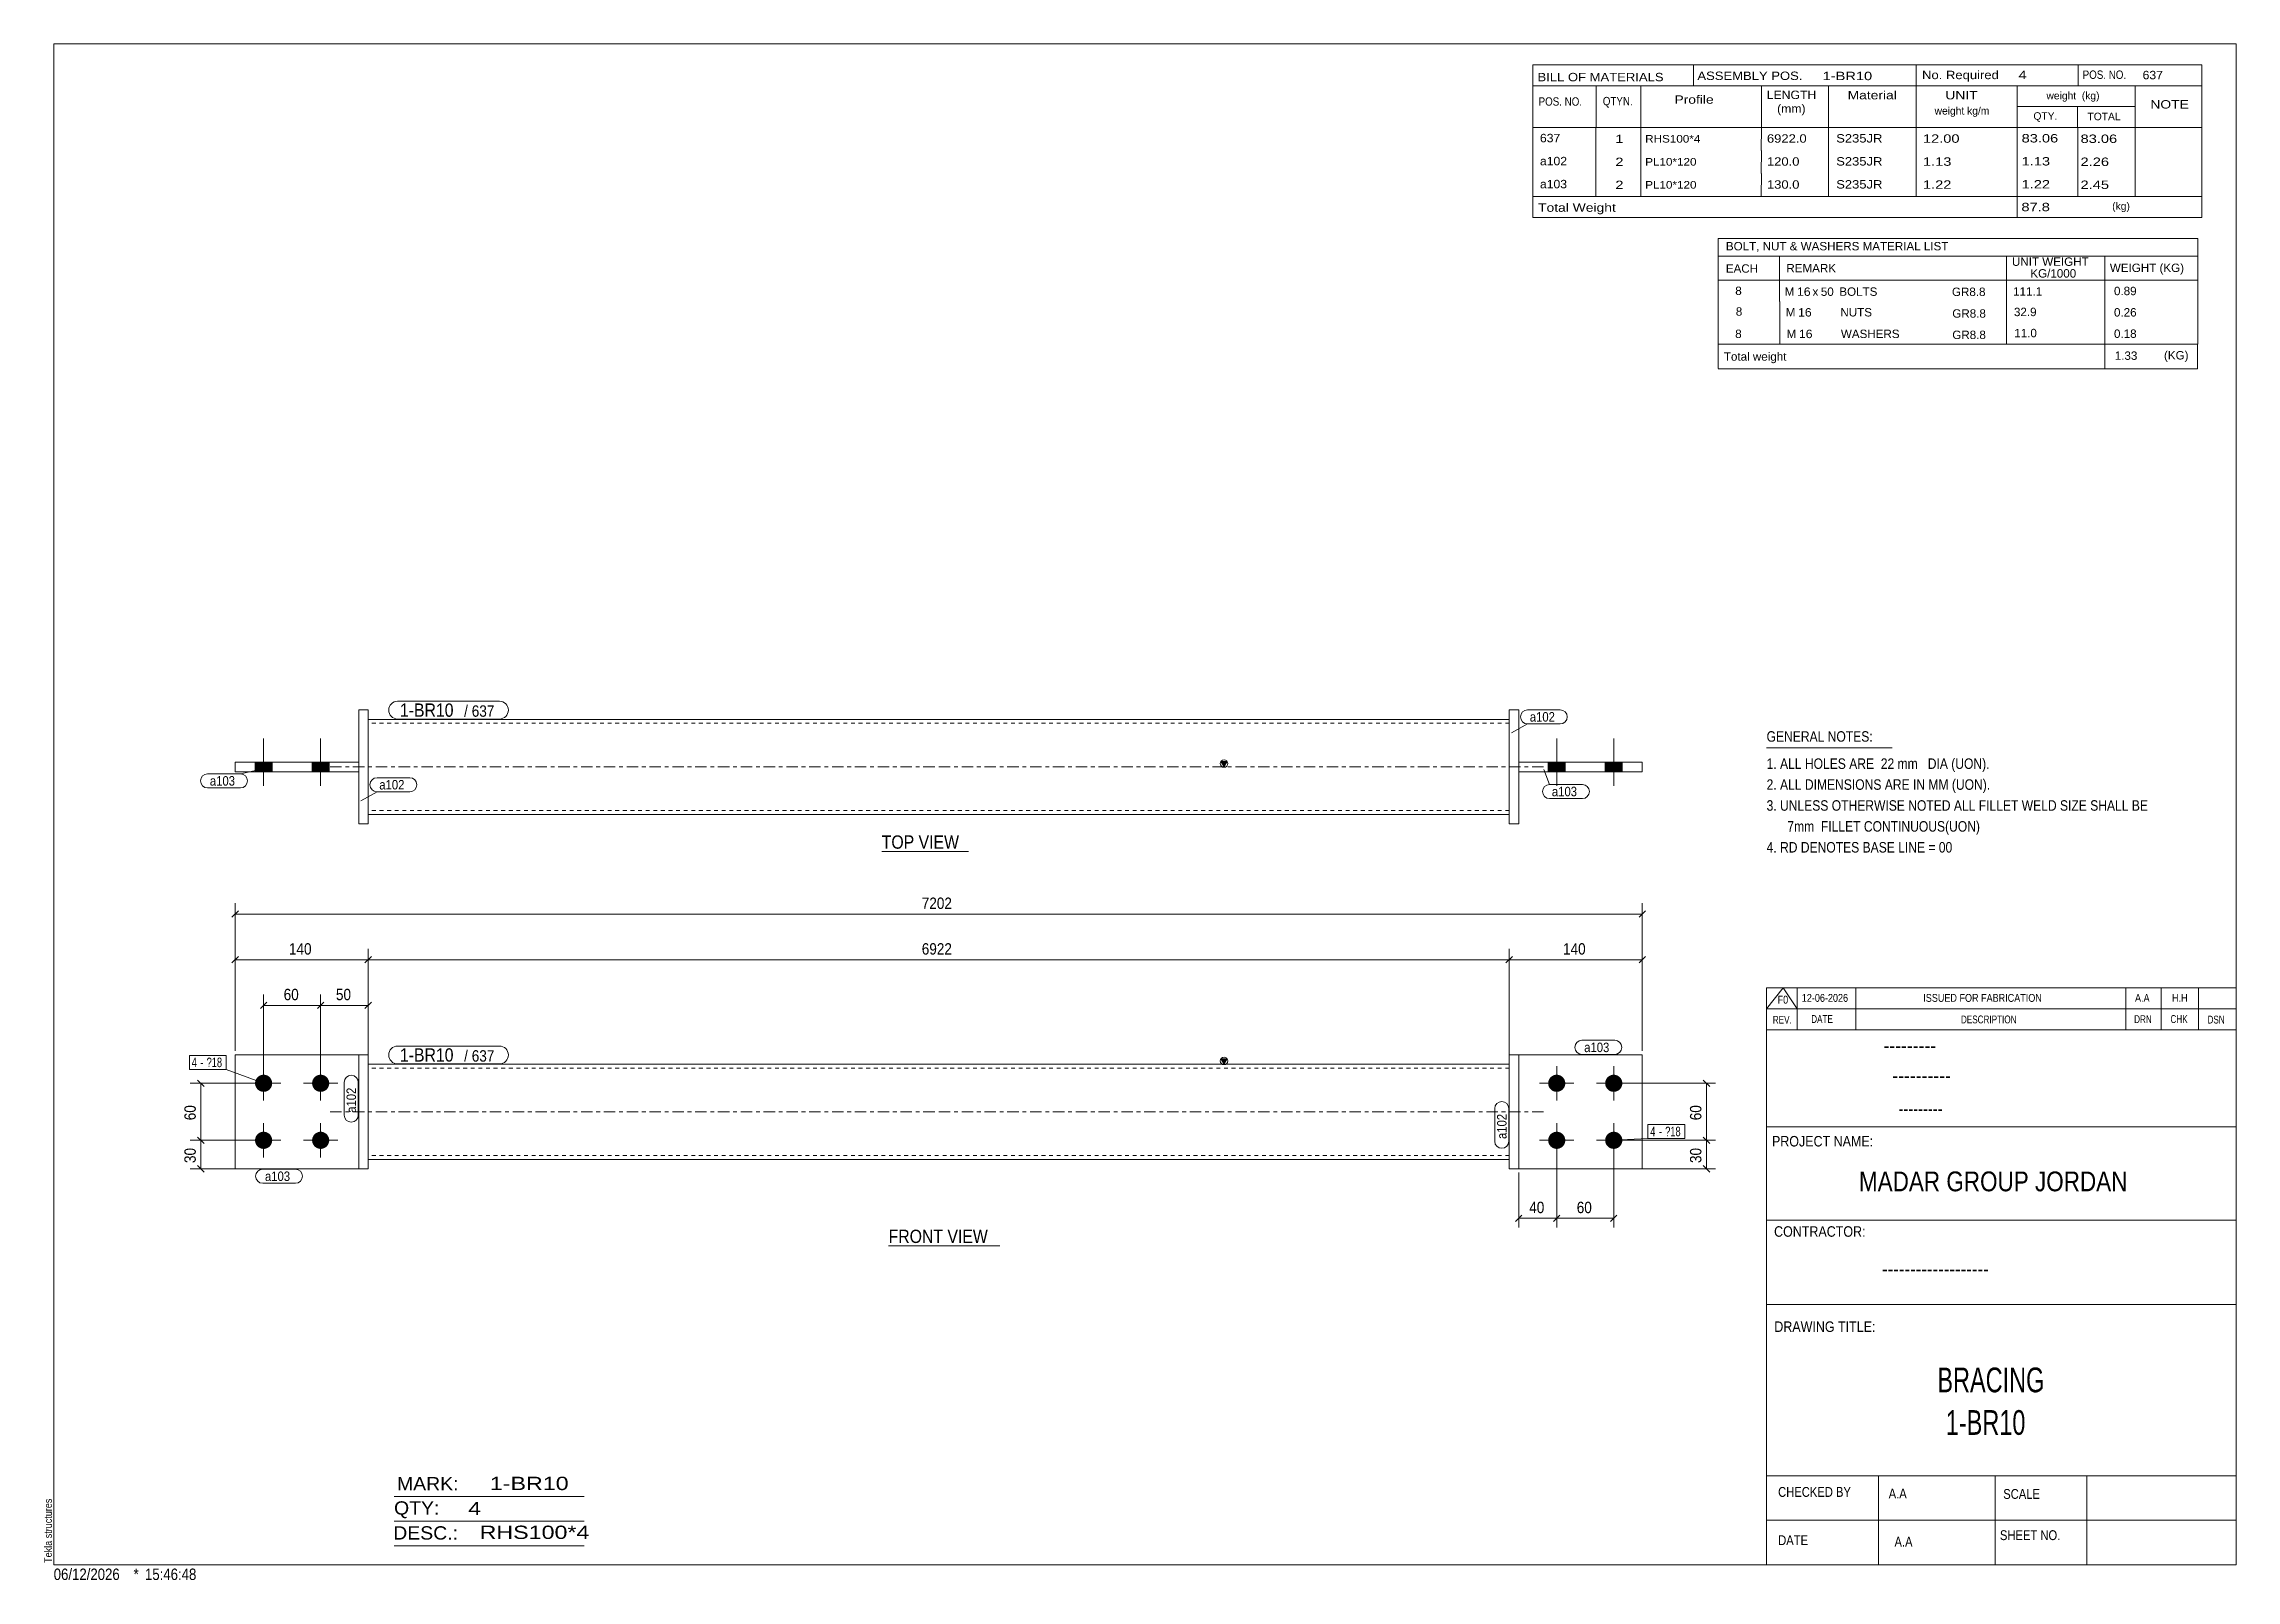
# Model space of a CAD drawing. Header units: millimetres. Extents: x 2 to 579, y 1 to 405.
import ezdxf

# ---------------------------------------------------------------- set-up
doc = ezdxf.new("R2010")
doc.units = ezdxf.units.MM
for name, pattern in [('XKITLINE00', [0]), ('XKITLINE01', [4, 1, -1, 1, -1]), ('XKITLINE03', [6, 3, -1, 1, -1])]:
    doc.linetypes.add(name, pattern=pattern)
for name, color, linetype, lineweight in [('Bolt', 3, 'Continuous', 0), ('BoltMark', 7, 'Continuous', 0), ('Dimensions', 7, 'Continuous', 0), ('DrawingSheet', 5, 'Continuous', 0), ('OtherObjectType', 7, 'Continuous', 0), ('Part', 2, 'Continuous', 0), ('PartMark', 7, 'Continuous', 0)]:
    doc.layers.add(name, color=color, linetype=linetype, lineweight=lineweight)
doc.styles.add('@ARIAL_UNICODE_MS_BOLD', font='ARIAL.TTF')
doc.styles.add('ARIAL', font='ARIAL.TTF')
doc.styles.add('ARIAL_NARROW', font='ARIALN.TTF')
doc.styles.add('COMIC_SANS_MS_BOLD', font='COMICBD.TTF')
doc.styles.add('SWIS721_EX_BT', font='ARIAL.TTF')
doc.styles.add('SWISSE', font='ARIAL.TTF')

# ---------------------------------------------------------------- blocks, each defined once
blk = doc.blocks.new('*A1')
at = {"layer": 'Bolt'}
for points in [[(60.14, 129.38), (60.09, 129.38), (60.03, 129.39), (59.98, 129.39), (59.92, 129.4), (59.87, 129.41), (59.82, 129.42), (59.76, 129.43), (59.71, 129.44), (59.65, 129.45), (59.6, 129.46), (59.55, 129.48), (59.49, 129.5), (59.44, 129.51), (59.39, 129.53), (59.34, 129.55), (59.29, 129.58), (59.24, 129.6), (59.19, 129.62), (59.14, 129.65), (59.09, 129.67), (59.04, 129.7), (59, 129.73), (58.95, 129.76), (58.9, 129.79), (58.86, 129.82), (58.82, 129.86), (58.77, 129.89), (58.73, 129.93), (58.69, 129.97), (58.65, 130), (58.61, 130.04), (58.57, 130.08), (58.53, 130.12), (58.5, 130.16), (58.46, 130.2), (58.43, 130.25), (58.39, 130.29), (58.36, 130.34), (58.33, 130.38), (58.3, 130.43), (58.27, 130.48), (58.24, 130.52), (58.22, 130.57), (58.19, 130.62), (58.17, 130.67), (58.14, 130.72), (58.12, 130.77), (58.1, 130.82), (58.08, 130.87), (58.06, 130.93), (58.05, 130.98), (58.03, 131.03), (58.02, 131.09), (58, 131.14), (57.99, 131.19), (57.98, 131.25), (57.97, 131.3), (57.97, 131.36), (57.96, 131.41), (57.96, 131.47), (57.95, 131.52), (57.95, 131.58), (57.95, 131.63), (57.95, 131.69), (57.95, 131.74), (57.96, 131.8), (57.96, 131.85), (57.97, 131.91), (57.97, 131.96), (57.98, 132.02), (57.99, 132.07), (58, 132.13), (58.02, 132.18), (58.03, 132.23), (58.05, 132.29), (58.06, 132.34), (58.08, 132.39), (58.1, 132.44), (58.12, 132.49), (58.14, 132.54), (58.17, 132.59), (58.19, 132.64), (58.22, 132.69), (58.24, 132.74), (58.27, 132.79), (58.3, 132.84), (58.33, 132.88), (58.36, 132.93), (58.39, 132.97), (58.43, 133.02), (58.46, 133.06), (58.5, 133.1), (58.53, 133.14), (58.57, 133.18), (58.61, 133.22), (58.65, 133.26), (58.69, 133.3), (58.73, 133.34), (58.77, 133.37), (58.82, 133.41), (58.86, 133.44), (58.9, 133.47), (58.95, 133.5), (59, 133.53), (59.04, 133.56), (59.09, 133.59), (59.14, 133.62), (59.19, 133.64), (59.24, 133.67), (59.29, 133.69), (59.34, 133.71), (59.39, 133.73), (59.44, 133.75), (59.49, 133.77), (59.55, 133.79), (59.6, 133.8), (59.65, 133.81), (59.71, 133.83), (59.76, 133.84), (59.82, 133.85), (59.87, 133.86), (59.92, 133.87), (59.98, 133.87), (60.03, 133.88), (60.09, 133.88), (60.14, 133.88), (60.2, 133.88), (60.26, 133.88), (60.31, 133.88), (60.37, 133.88), (60.42, 133.87), (60.48, 133.87), (60.53, 133.86), (60.58, 133.85), (60.64, 133.84), (60.69, 133.83), (60.75, 133.81), (60.8, 133.8), (60.85, 133.79), (60.91, 133.77), (60.96, 133.75), (61.01, 133.73), (61.06, 133.71), (61.11, 133.69), (61.16, 133.67), (61.21, 133.64), (61.26, 133.62), (61.31, 133.59), (61.36, 133.56), (61.4, 133.53), (61.45, 133.5), (61.5, 133.47), (61.54, 133.44), (61.58, 133.41), (61.63, 133.37), (61.67, 133.34), (61.71, 133.3), (61.75, 133.26), (61.79, 133.22), (61.83, 133.18), (61.87, 133.14), (61.9, 133.1), (61.94, 133.06), (61.97, 133.02), (62.01, 132.97), (62.04, 132.93), (62.07, 132.88), (62.1, 132.84), (62.13, 132.79), (62.16, 132.74), (62.18, 132.69), (62.21, 132.64), (62.23, 132.59), (62.26, 132.54), (62.28, 132.49), (62.3, 132.44), (62.32, 132.39), (62.34, 132.34), (62.35, 132.29), (62.37, 132.23), (62.38, 132.18), (62.4, 132.13), (62.41, 132.07), (62.42, 132.02), (62.43, 131.96), (62.43, 131.91), (62.44, 131.85), (62.44, 131.8), (62.45, 131.74), (62.45, 131.69), (62.45, 131.63), (62.45, 131.58), (62.45, 131.52), (62.44, 131.47), (62.44, 131.41), (62.43, 131.36), (62.43, 131.3), (62.42, 131.25), (62.41, 131.19), (62.4, 131.14), (62.38, 131.09), (62.37, 131.03), (62.35, 130.98), (62.34, 130.93), (62.32, 130.87), (62.3, 130.82), (62.28, 130.77), (62.26, 130.72), (62.23, 130.67), (62.21, 130.62), (62.18, 130.57), (62.16, 130.52), (62.13, 130.48), (62.1, 130.43), (62.07, 130.38), (62.04, 130.34), (62.01, 130.29), (61.97, 130.25), (61.94, 130.2), (61.9, 130.16), (61.87, 130.12), (61.83, 130.08), (61.79, 130.04), (61.75, 130), (61.71, 129.97), (61.67, 129.93), (61.63, 129.89), (61.58, 129.86), (61.54, 129.82), (61.5, 129.79), (61.45, 129.76), (61.4, 129.73), (61.36, 129.7), (61.31, 129.67), (61.26, 129.65), (61.21, 129.62), (61.16, 129.6), (61.11, 129.58), (61.06, 129.55), (61.01, 129.53), (60.96, 129.51), (60.91, 129.5), (60.85, 129.48), (60.8, 129.46), (60.75, 129.45), (60.69, 129.44), (60.64, 129.43), (60.58, 129.42), (60.53, 129.41), (60.48, 129.4), (60.42, 129.39), (60.37, 129.39), (60.31, 129.38), (60.26, 129.38), (60.2, 129.38)], [(75.14, 129.38), (75.09, 129.38), (75.03, 129.39), (74.98, 129.39), (74.92, 129.4), (74.87, 129.41), (74.82, 129.42), (74.76, 129.43), (74.71, 129.44), (74.65, 129.45), (74.6, 129.46), (74.55, 129.48), (74.49, 129.5), (74.44, 129.51), (74.39, 129.53), (74.34, 129.55), (74.29, 129.58), (74.24, 129.6), (74.19, 129.62), (74.14, 129.65), (74.09, 129.67), (74.04, 129.7), (74, 129.73), (73.95, 129.76), (73.9, 129.79), (73.86, 129.82), (73.82, 129.86), (73.77, 129.89), (73.73, 129.93), (73.69, 129.97), (73.65, 130), (73.61, 130.04), (73.57, 130.08), (73.53, 130.12), (73.5, 130.16), (73.46, 130.2), (73.43, 130.25), (73.39, 130.29), (73.36, 130.34), (73.33, 130.38), (73.3, 130.43), (73.27, 130.48), (73.24, 130.52), (73.22, 130.57), (73.19, 130.62), (73.17, 130.67), (73.14, 130.72), (73.12, 130.77), (73.1, 130.82), (73.08, 130.87), (73.06, 130.93), (73.05, 130.98), (73.03, 131.03), (73.02, 131.09), (73, 131.14), (72.99, 131.19), (72.98, 131.25), (72.97, 131.3), (72.97, 131.36), (72.96, 131.41), (72.96, 131.47), (72.95, 131.52), (72.95, 131.58), (72.95, 131.63), (72.95, 131.69), (72.95, 131.74), (72.96, 131.8), (72.96, 131.85), (72.97, 131.91), (72.97, 131.96), (72.98, 132.02), (72.99, 132.07), (73, 132.13), (73.02, 132.18), (73.03, 132.23), (73.05, 132.29), (73.06, 132.34), (73.08, 132.39), (73.1, 132.44), (73.12, 132.49), (73.14, 132.54), (73.17, 132.59), (73.19, 132.64), (73.22, 132.69), (73.24, 132.74), (73.27, 132.79), (73.3, 132.84), (73.33, 132.88), (73.36, 132.93), (73.39, 132.97), (73.43, 133.02), (73.46, 133.06), (73.5, 133.1), (73.53, 133.14), (73.57, 133.18), (73.61, 133.22), (73.65, 133.26), (73.69, 133.3), (73.73, 133.34), (73.77, 133.37), (73.82, 133.41), (73.86, 133.44), (73.9, 133.47), (73.95, 133.5), (74, 133.53), (74.04, 133.56), (74.09, 133.59), (74.14, 133.62), (74.19, 133.64), (74.24, 133.67), (74.29, 133.69), (74.34, 133.71), (74.39, 133.73), (74.44, 133.75), (74.49, 133.77), (74.55, 133.79), (74.6, 133.8), (74.65, 133.81), (74.71, 133.83), (74.76, 133.84), (74.82, 133.85), (74.87, 133.86), (74.92, 133.87), (74.98, 133.87), (75.03, 133.88), (75.09, 133.88), (75.14, 133.88), (75.2, 133.88), (75.26, 133.88), (75.31, 133.88), (75.37, 133.88), (75.42, 133.87), (75.48, 133.87), (75.53, 133.86), (75.58, 133.85), (75.64, 133.84), (75.69, 133.83), (75.75, 133.81), (75.8, 133.8), (75.85, 133.79), (75.91, 133.77), (75.96, 133.75), (76.01, 133.73), (76.06, 133.71), (76.11, 133.69), (76.16, 133.67), (76.21, 133.64), (76.26, 133.62), (76.31, 133.59), (76.36, 133.56), (76.4, 133.53), (76.45, 133.5), (76.5, 133.47), (76.54, 133.44), (76.58, 133.41), (76.63, 133.37), (76.67, 133.34), (76.71, 133.3), (76.75, 133.26), (76.79, 133.22), (76.83, 133.18), (76.87, 133.14), (76.9, 133.1), (76.94, 133.06), (76.97, 133.02), (77.01, 132.97), (77.04, 132.93), (77.07, 132.88), (77.1, 132.84), (77.13, 132.79), (77.16, 132.74), (77.18, 132.69), (77.21, 132.64), (77.23, 132.59), (77.26, 132.54), (77.28, 132.49), (77.3, 132.44), (77.32, 132.39), (77.34, 132.34), (77.35, 132.29), (77.37, 132.23), (77.38, 132.18), (77.4, 132.13), (77.41, 132.07), (77.42, 132.02), (77.43, 131.96), (77.43, 131.91), (77.44, 131.85), (77.44, 131.8), (77.45, 131.74), (77.45, 131.69), (77.45, 131.63), (77.45, 131.58), (77.45, 131.52), (77.44, 131.47), (77.44, 131.41), (77.43, 131.36), (77.43, 131.3), (77.42, 131.25), (77.41, 131.19), (77.4, 131.14), (77.38, 131.09), (77.37, 131.03), (77.35, 130.98), (77.34, 130.93), (77.32, 130.87), (77.3, 130.82), (77.28, 130.77), (77.26, 130.72), (77.23, 130.67), (77.21, 130.62), (77.18, 130.57), (77.16, 130.52), (77.13, 130.48), (77.1, 130.43), (77.07, 130.38), (77.04, 130.34), (77.01, 130.29), (76.97, 130.25), (76.94, 130.2), (76.9, 130.16), (76.87, 130.12), (76.83, 130.08), (76.79, 130.04), (76.75, 130), (76.71, 129.97), (76.67, 129.93), (76.63, 129.89), (76.58, 129.86), (76.54, 129.82), (76.5, 129.79), (76.45, 129.76), (76.4, 129.73), (76.36, 129.7), (76.31, 129.67), (76.26, 129.65), (76.21, 129.62), (76.16, 129.6), (76.11, 129.58), (76.06, 129.55), (76.01, 129.53), (75.96, 129.51), (75.91, 129.5), (75.85, 129.48), (75.8, 129.46), (75.75, 129.45), (75.69, 129.44), (75.64, 129.43), (75.58, 129.42), (75.53, 129.41), (75.48, 129.4), (75.42, 129.39), (75.37, 129.39), (75.31, 129.38), (75.26, 129.38), (75.2, 129.38)], [(60.14, 114.38), (60.09, 114.38), (60.03, 114.39), (59.98, 114.39), (59.92, 114.4), (59.87, 114.41), (59.82, 114.42), (59.76, 114.43), (59.71, 114.44), (59.65, 114.45), (59.6, 114.46), (59.55, 114.48), (59.49, 114.5), (59.44, 114.51), (59.39, 114.53), (59.34, 114.55), (59.29, 114.58), (59.24, 114.6), (59.19, 114.62), (59.14, 114.65), (59.09, 114.67), (59.04, 114.7), (59, 114.73), (58.95, 114.76), (58.9, 114.79), (58.86, 114.82), (58.82, 114.86), (58.77, 114.89), (58.73, 114.93), (58.69, 114.97), (58.65, 115), (58.61, 115.04), (58.57, 115.08), (58.53, 115.12), (58.5, 115.16), (58.46, 115.2), (58.43, 115.25), (58.39, 115.29), (58.36, 115.34), (58.33, 115.38), (58.3, 115.43), (58.27, 115.48), (58.24, 115.52), (58.22, 115.57), (58.19, 115.62), (58.17, 115.67), (58.14, 115.72), (58.12, 115.77), (58.1, 115.82), (58.08, 115.87), (58.06, 115.93), (58.05, 115.98), (58.03, 116.03), (58.02, 116.09), (58, 116.14), (57.99, 116.19), (57.98, 116.25), (57.97, 116.3), (57.97, 116.36), (57.96, 116.41), (57.96, 116.47), (57.95, 116.52), (57.95, 116.58), (57.95, 116.63), (57.95, 116.69), (57.95, 116.74), (57.96, 116.8), (57.96, 116.85), (57.97, 116.91), (57.97, 116.96), (57.98, 117.02), (57.99, 117.07), (58, 117.13), (58.02, 117.18), (58.03, 117.23), (58.05, 117.29), (58.06, 117.34), (58.08, 117.39), (58.1, 117.44), (58.12, 117.49), (58.14, 117.54), (58.17, 117.59), (58.19, 117.64), (58.22, 117.69), (58.24, 117.74), (58.27, 117.79), (58.3, 117.84), (58.33, 117.88), (58.36, 117.93), (58.39, 117.97), (58.43, 118.02), (58.46, 118.06), (58.5, 118.1), (58.53, 118.14), (58.57, 118.18), (58.61, 118.22), (58.65, 118.26), (58.69, 118.3), (58.73, 118.34), (58.77, 118.37), (58.82, 118.41), (58.86, 118.44), (58.9, 118.47), (58.95, 118.5), (59, 118.53), (59.04, 118.56), (59.09, 118.59), (59.14, 118.62), (59.19, 118.64), (59.24, 118.67), (59.29, 118.69), (59.34, 118.71), (59.39, 118.73), (59.44, 118.75), (59.49, 118.77), (59.55, 118.79), (59.6, 118.8), (59.65, 118.81), (59.71, 118.83), (59.76, 118.84), (59.82, 118.85), (59.87, 118.86), (59.92, 118.87), (59.98, 118.87), (60.03, 118.88), (60.09, 118.88), (60.14, 118.88), (60.2, 118.88), (60.26, 118.88), (60.31, 118.88), (60.37, 118.88), (60.42, 118.87), (60.48, 118.87), (60.53, 118.86), (60.58, 118.85), (60.64, 118.84), (60.69, 118.83), (60.75, 118.81), (60.8, 118.8), (60.85, 118.79), (60.91, 118.77), (60.96, 118.75), (61.01, 118.73), (61.06, 118.71), (61.11, 118.69), (61.16, 118.67), (61.21, 118.64), (61.26, 118.62), (61.31, 118.59), (61.36, 118.56), (61.4, 118.53), (61.45, 118.5), (61.5, 118.47), (61.54, 118.44), (61.58, 118.41), (61.63, 118.37), (61.67, 118.34), (61.71, 118.3), (61.75, 118.26), (61.79, 118.22), (61.83, 118.18), (61.87, 118.14), (61.9, 118.1), (61.94, 118.06), (61.97, 118.02), (62.01, 117.97), (62.04, 117.93), (62.07, 117.88), (62.1, 117.84), (62.13, 117.79), (62.16, 117.74), (62.18, 117.69), (62.21, 117.64), (62.23, 117.59), (62.26, 117.54), (62.28, 117.49), (62.3, 117.44), (62.32, 117.39), (62.34, 117.34), (62.35, 117.29), (62.37, 117.23), (62.38, 117.18), (62.4, 117.13), (62.41, 117.07), (62.42, 117.02), (62.43, 116.96), (62.43, 116.91), (62.44, 116.85), (62.44, 116.8), (62.45, 116.74), (62.45, 116.69), (62.45, 116.63), (62.45, 116.58), (62.45, 116.52), (62.44, 116.47), (62.44, 116.41), (62.43, 116.36), (62.43, 116.3), (62.42, 116.25), (62.41, 116.19), (62.4, 116.14), (62.38, 116.09), (62.37, 116.03), (62.35, 115.98), (62.34, 115.93), (62.32, 115.87), (62.3, 115.82), (62.28, 115.77), (62.26, 115.72), (62.23, 115.67), (62.21, 115.62), (62.18, 115.57), (62.16, 115.52), (62.13, 115.48), (62.1, 115.43), (62.07, 115.38), (62.04, 115.34), (62.01, 115.29), (61.97, 115.25), (61.94, 115.2), (61.9, 115.16), (61.87, 115.12), (61.83, 115.08), (61.79, 115.04), (61.75, 115), (61.71, 114.97), (61.67, 114.93), (61.63, 114.89), (61.58, 114.86), (61.54, 114.82), (61.5, 114.79), (61.45, 114.76), (61.4, 114.73), (61.36, 114.7), (61.31, 114.67), (61.26, 114.65), (61.21, 114.62), (61.16, 114.6), (61.11, 114.58), (61.06, 114.55), (61.01, 114.53), (60.96, 114.51), (60.91, 114.5), (60.85, 114.48), (60.8, 114.46), (60.75, 114.45), (60.69, 114.44), (60.64, 114.43), (60.58, 114.42), (60.53, 114.41), (60.48, 114.4), (60.42, 114.39), (60.37, 114.39), (60.31, 114.38), (60.26, 114.38), (60.2, 114.38)], [(75.14, 114.38), (75.09, 114.38), (75.03, 114.39), (74.98, 114.39), (74.92, 114.4), (74.87, 114.41), (74.82, 114.42), (74.76, 114.43), (74.71, 114.44), (74.65, 114.45), (74.6, 114.46), (74.55, 114.48), (74.49, 114.5), (74.44, 114.51), (74.39, 114.53), (74.34, 114.55), (74.29, 114.58), (74.24, 114.6), (74.19, 114.62), (74.14, 114.65), (74.09, 114.67), (74.04, 114.7), (74, 114.73), (73.95, 114.76), (73.9, 114.79), (73.86, 114.82), (73.82, 114.86), (73.77, 114.89), (73.73, 114.93), (73.69, 114.97), (73.65, 115), (73.61, 115.04), (73.57, 115.08), (73.53, 115.12), (73.5, 115.16), (73.46, 115.2), (73.43, 115.25), (73.39, 115.29), (73.36, 115.34), (73.33, 115.38), (73.3, 115.43), (73.27, 115.48), (73.24, 115.52), (73.22, 115.57), (73.19, 115.62), (73.17, 115.67), (73.14, 115.72), (73.12, 115.77), (73.1, 115.82), (73.08, 115.87), (73.06, 115.93), (73.05, 115.98), (73.03, 116.03), (73.02, 116.09), (73, 116.14), (72.99, 116.19), (72.98, 116.25), (72.97, 116.3), (72.97, 116.36), (72.96, 116.41), (72.96, 116.47), (72.95, 116.52), (72.95, 116.58), (72.95, 116.63), (72.95, 116.69), (72.95, 116.74), (72.96, 116.8), (72.96, 116.85), (72.97, 116.91), (72.97, 116.96), (72.98, 117.02), (72.99, 117.07), (73, 117.13), (73.02, 117.18), (73.03, 117.23), (73.05, 117.29), (73.06, 117.34), (73.08, 117.39), (73.1, 117.44), (73.12, 117.49), (73.14, 117.54), (73.17, 117.59), (73.19, 117.64), (73.22, 117.69), (73.24, 117.74), (73.27, 117.79), (73.3, 117.84), (73.33, 117.88), (73.36, 117.93), (73.39, 117.97), (73.43, 118.02), (73.46, 118.06), (73.5, 118.1), (73.53, 118.14), (73.57, 118.18), (73.61, 118.22), (73.65, 118.26), (73.69, 118.3), (73.73, 118.34), (73.77, 118.37), (73.82, 118.41), (73.86, 118.44), (73.9, 118.47), (73.95, 118.5), (74, 118.53), (74.04, 118.56), (74.09, 118.59), (74.14, 118.62), (74.19, 118.64), (74.24, 118.67), (74.29, 118.69), (74.34, 118.71), (74.39, 118.73), (74.44, 118.75), (74.49, 118.77), (74.55, 118.79), (74.6, 118.8), (74.65, 118.81), (74.71, 118.83), (74.76, 118.84), (74.82, 118.85), (74.87, 118.86), (74.92, 118.87), (74.98, 118.87), (75.03, 118.88), (75.09, 118.88), (75.14, 118.88), (75.2, 118.88), (75.26, 118.88), (75.31, 118.88), (75.37, 118.88), (75.42, 118.87), (75.48, 118.87), (75.53, 118.86), (75.58, 118.85), (75.64, 118.84), (75.69, 118.83), (75.75, 118.81), (75.8, 118.8), (75.85, 118.79), (75.91, 118.77), (75.96, 118.75), (76.01, 118.73), (76.06, 118.71), (76.11, 118.69), (76.16, 118.67), (76.21, 118.64), (76.26, 118.62), (76.31, 118.59), (76.36, 118.56), (76.4, 118.53), (76.45, 118.5), (76.5, 118.47), (76.54, 118.44), (76.58, 118.41), (76.63, 118.37), (76.67, 118.34), (76.71, 118.3), (76.75, 118.26), (76.79, 118.22), (76.83, 118.18), (76.87, 118.14), (76.9, 118.1), (76.94, 118.06), (76.97, 118.02), (77.01, 117.97), (77.04, 117.93), (77.07, 117.88), (77.1, 117.84), (77.13, 117.79), (77.16, 117.74), (77.18, 117.69), (77.21, 117.64), (77.23, 117.59), (77.26, 117.54), (77.28, 117.49), (77.3, 117.44), (77.32, 117.39), (77.34, 117.34), (77.35, 117.29), (77.37, 117.23), (77.38, 117.18), (77.4, 117.13), (77.41, 117.07), (77.42, 117.02), (77.43, 116.96), (77.43, 116.91), (77.44, 116.85), (77.44, 116.8), (77.45, 116.74), (77.45, 116.69), (77.45, 116.63), (77.45, 116.58), (77.45, 116.52), (77.44, 116.47), (77.44, 116.41), (77.43, 116.36), (77.43, 116.3), (77.42, 116.25), (77.41, 116.19), (77.4, 116.14), (77.38, 116.09), (77.37, 116.03), (77.35, 115.98), (77.34, 115.93), (77.32, 115.87), (77.3, 115.82), (77.28, 115.77), (77.26, 115.72), (77.23, 115.67), (77.21, 115.62), (77.18, 115.57), (77.16, 115.52), (77.13, 115.48), (77.1, 115.43), (77.07, 115.38), (77.04, 115.34), (77.01, 115.29), (76.97, 115.25), (76.94, 115.2), (76.9, 115.16), (76.87, 115.12), (76.83, 115.08), (76.79, 115.04), (76.75, 115), (76.71, 114.97), (76.67, 114.93), (76.63, 114.89), (76.58, 114.86), (76.54, 114.82), (76.5, 114.79), (76.45, 114.76), (76.4, 114.73), (76.36, 114.7), (76.31, 114.67), (76.26, 114.65), (76.21, 114.62), (76.16, 114.6), (76.11, 114.58), (76.06, 114.55), (76.01, 114.53), (75.96, 114.51), (75.91, 114.5), (75.85, 114.48), (75.8, 114.46), (75.75, 114.45), (75.69, 114.44), (75.64, 114.43), (75.58, 114.42), (75.53, 114.41), (75.48, 114.4), (75.42, 114.39), (75.37, 114.39), (75.31, 114.38), (75.26, 114.38), (75.2, 114.38)]]:
    blk.add_hatch(color=3, dxfattribs=at).paths.add_polyline_path(points, flags=17)
at = {"layer": 'Bolt', "color": 3, "linetype": 'XKITLINE00', "lineweight": 0}
for p, q in [((60.2, 136.13), (60.2, 127.13)), ((75.2, 136.13), (75.2, 127.13)), ((64.7, 131.63), (55.7, 131.63)), ((79.7, 131.63), (70.7, 131.63)), ((60.2, 121.13), (60.2, 112.13)), ((75.2, 121.13), (75.2, 112.13)), ((64.7, 116.63), (55.7, 116.63)), ((79.7, 116.63), (70.7, 116.63))]:
    blk.add_line(p, q, dxfattribs=at)
blk = doc.blocks.new('*A2')
at = {"layer": 'Bolt'}
for points in [[(400.36, 133.88), (400.41, 133.88), (400.47, 133.88), (400.52, 133.87), (400.58, 133.87), (400.63, 133.86), (400.68, 133.85), (400.74, 133.84), (400.79, 133.83), (400.85, 133.81), (400.9, 133.8), (400.95, 133.79), (401.01, 133.77), (401.06, 133.75), (401.11, 133.73), (401.16, 133.71), (401.21, 133.69), (401.26, 133.67), (401.31, 133.64), (401.36, 133.62), (401.41, 133.59), (401.46, 133.56), (401.5, 133.53), (401.55, 133.5), (401.6, 133.47), (401.64, 133.44), (401.68, 133.41), (401.73, 133.37), (401.77, 133.34), (401.81, 133.3), (401.85, 133.26), (401.89, 133.22), (401.93, 133.18), (401.97, 133.14), (402, 133.1), (402.04, 133.06), (402.07, 133.02), (402.11, 132.97), (402.14, 132.93), (402.17, 132.88), (402.2, 132.84), (402.23, 132.79), (402.26, 132.74), (402.28, 132.69), (402.31, 132.64), (402.33, 132.59), (402.36, 132.54), (402.38, 132.49), (402.4, 132.44), (402.42, 132.39), (402.44, 132.34), (402.45, 132.29), (402.47, 132.23), (402.48, 132.18), (402.5, 132.13), (402.51, 132.07), (402.52, 132.02), (402.53, 131.96), (402.53, 131.91), (402.54, 131.85), (402.54, 131.8), (402.55, 131.74), (402.55, 131.69), (402.55, 131.63), (402.55, 131.58), (402.55, 131.52), (402.54, 131.47), (402.54, 131.41), (402.53, 131.36), (402.53, 131.3), (402.52, 131.25), (402.51, 131.19), (402.5, 131.14), (402.48, 131.09), (402.47, 131.03), (402.45, 130.98), (402.44, 130.93), (402.42, 130.87), (402.4, 130.82), (402.38, 130.77), (402.36, 130.72), (402.33, 130.67), (402.31, 130.62), (402.28, 130.57), (402.26, 130.52), (402.23, 130.48), (402.2, 130.43), (402.17, 130.38), (402.14, 130.34), (402.11, 130.29), (402.07, 130.25), (402.04, 130.2), (402, 130.16), (401.97, 130.12), (401.93, 130.08), (401.89, 130.04), (401.85, 130), (401.81, 129.97), (401.77, 129.93), (401.73, 129.89), (401.68, 129.86), (401.64, 129.82), (401.6, 129.79), (401.55, 129.76), (401.5, 129.73), (401.46, 129.7), (401.41, 129.67), (401.36, 129.65), (401.31, 129.62), (401.26, 129.6), (401.21, 129.58), (401.16, 129.55), (401.11, 129.53), (401.06, 129.51), (401.01, 129.5), (400.95, 129.48), (400.9, 129.46), (400.85, 129.45), (400.79, 129.44), (400.74, 129.43), (400.68, 129.42), (400.63, 129.41), (400.58, 129.4), (400.52, 129.39), (400.47, 129.39), (400.41, 129.38), (400.36, 129.38), (400.3, 129.38), (400.24, 129.38), (400.19, 129.38), (400.13, 129.39), (400.08, 129.39), (400.02, 129.4), (399.97, 129.41), (399.92, 129.42), (399.86, 129.43), (399.81, 129.44), (399.75, 129.45), (399.7, 129.46), (399.65, 129.48), (399.59, 129.5), (399.54, 129.51), (399.49, 129.53), (399.44, 129.55), (399.39, 129.58), (399.34, 129.6), (399.29, 129.62), (399.24, 129.65), (399.19, 129.67), (399.14, 129.7), (399.1, 129.73), (399.05, 129.76), (399, 129.79), (398.96, 129.82), (398.92, 129.86), (398.87, 129.89), (398.83, 129.93), (398.79, 129.97), (398.75, 130), (398.71, 130.04), (398.67, 130.08), (398.63, 130.12), (398.6, 130.16), (398.56, 130.2), (398.53, 130.25), (398.49, 130.29), (398.46, 130.34), (398.43, 130.38), (398.4, 130.43), (398.37, 130.48), (398.34, 130.52), (398.32, 130.57), (398.29, 130.62), (398.27, 130.67), (398.24, 130.72), (398.22, 130.77), (398.2, 130.82), (398.18, 130.87), (398.16, 130.93), (398.15, 130.98), (398.13, 131.03), (398.12, 131.09), (398.1, 131.14), (398.09, 131.19), (398.08, 131.25), (398.07, 131.3), (398.07, 131.36), (398.06, 131.41), (398.06, 131.47), (398.05, 131.52), (398.05, 131.58), (398.05, 131.63), (398.05, 131.69), (398.05, 131.74), (398.06, 131.8), (398.06, 131.85), (398.07, 131.91), (398.07, 131.96), (398.08, 132.02), (398.09, 132.07), (398.1, 132.13), (398.12, 132.18), (398.13, 132.23), (398.15, 132.29), (398.16, 132.34), (398.18, 132.39), (398.2, 132.44), (398.22, 132.49), (398.24, 132.54), (398.27, 132.59), (398.29, 132.64), (398.32, 132.69), (398.34, 132.74), (398.37, 132.79), (398.4, 132.84), (398.43, 132.88), (398.46, 132.93), (398.49, 132.97), (398.53, 133.02), (398.56, 133.06), (398.6, 133.1), (398.63, 133.14), (398.67, 133.18), (398.71, 133.22), (398.75, 133.26), (398.79, 133.3), (398.83, 133.34), (398.87, 133.37), (398.92, 133.41), (398.96, 133.44), (399, 133.47), (399.05, 133.5), (399.1, 133.53), (399.14, 133.56), (399.19, 133.59), (399.24, 133.62), (399.29, 133.64), (399.34, 133.67), (399.39, 133.69), (399.44, 133.71), (399.49, 133.73), (399.54, 133.75), (399.59, 133.77), (399.65, 133.79), (399.7, 133.8), (399.75, 133.81), (399.81, 133.83), (399.86, 133.84), (399.92, 133.85), (399.97, 133.86), (400.02, 133.87), (400.08, 133.87), (400.13, 133.88), (400.19, 133.88), (400.24, 133.88), (400.3, 133.88)], [(415.36, 133.88), (415.41, 133.88), (415.47, 133.88), (415.52, 133.87), (415.58, 133.87), (415.63, 133.86), (415.68, 133.85), (415.74, 133.84), (415.79, 133.83), (415.85, 133.81), (415.9, 133.8), (415.95, 133.79), (416.01, 133.77), (416.06, 133.75), (416.11, 133.73), (416.16, 133.71), (416.21, 133.69), (416.26, 133.67), (416.31, 133.64), (416.36, 133.62), (416.41, 133.59), (416.46, 133.56), (416.5, 133.53), (416.55, 133.5), (416.6, 133.47), (416.64, 133.44), (416.68, 133.41), (416.73, 133.37), (416.77, 133.34), (416.81, 133.3), (416.85, 133.26), (416.89, 133.22), (416.93, 133.18), (416.97, 133.14), (417, 133.1), (417.04, 133.06), (417.07, 133.02), (417.11, 132.97), (417.14, 132.93), (417.17, 132.88), (417.2, 132.84), (417.23, 132.79), (417.26, 132.74), (417.28, 132.69), (417.31, 132.64), (417.33, 132.59), (417.36, 132.54), (417.38, 132.49), (417.4, 132.44), (417.42, 132.39), (417.44, 132.34), (417.45, 132.29), (417.47, 132.23), (417.48, 132.18), (417.5, 132.13), (417.51, 132.07), (417.52, 132.02), (417.53, 131.96), (417.53, 131.91), (417.54, 131.85), (417.54, 131.8), (417.55, 131.74), (417.55, 131.69), (417.55, 131.63), (417.55, 131.58), (417.55, 131.52), (417.54, 131.47), (417.54, 131.41), (417.53, 131.36), (417.53, 131.3), (417.52, 131.25), (417.51, 131.19), (417.5, 131.14), (417.48, 131.09), (417.47, 131.03), (417.45, 130.98), (417.44, 130.93), (417.42, 130.87), (417.4, 130.82), (417.38, 130.77), (417.36, 130.72), (417.33, 130.67), (417.31, 130.62), (417.28, 130.57), (417.26, 130.52), (417.23, 130.48), (417.2, 130.43), (417.17, 130.38), (417.14, 130.34), (417.11, 130.29), (417.07, 130.25), (417.04, 130.2), (417, 130.16), (416.97, 130.12), (416.93, 130.08), (416.89, 130.04), (416.85, 130), (416.81, 129.97), (416.77, 129.93), (416.73, 129.89), (416.68, 129.86), (416.64, 129.82), (416.6, 129.79), (416.55, 129.76), (416.5, 129.73), (416.46, 129.7), (416.41, 129.67), (416.36, 129.65), (416.31, 129.62), (416.26, 129.6), (416.21, 129.58), (416.16, 129.55), (416.11, 129.53), (416.06, 129.51), (416.01, 129.5), (415.95, 129.48), (415.9, 129.46), (415.85, 129.45), (415.79, 129.44), (415.74, 129.43), (415.68, 129.42), (415.63, 129.41), (415.58, 129.4), (415.52, 129.39), (415.47, 129.39), (415.41, 129.38), (415.36, 129.38), (415.3, 129.38), (415.24, 129.38), (415.19, 129.38), (415.13, 129.39), (415.08, 129.39), (415.02, 129.4), (414.97, 129.41), (414.92, 129.42), (414.86, 129.43), (414.81, 129.44), (414.75, 129.45), (414.7, 129.46), (414.65, 129.48), (414.59, 129.5), (414.54, 129.51), (414.49, 129.53), (414.44, 129.55), (414.39, 129.58), (414.34, 129.6), (414.29, 129.62), (414.24, 129.65), (414.19, 129.67), (414.14, 129.7), (414.1, 129.73), (414.05, 129.76), (414, 129.79), (413.96, 129.82), (413.92, 129.86), (413.87, 129.89), (413.83, 129.93), (413.79, 129.97), (413.75, 130), (413.71, 130.04), (413.67, 130.08), (413.63, 130.12), (413.6, 130.16), (413.56, 130.2), (413.53, 130.25), (413.49, 130.29), (413.46, 130.34), (413.43, 130.38), (413.4, 130.43), (413.37, 130.48), (413.34, 130.52), (413.32, 130.57), (413.29, 130.62), (413.27, 130.67), (413.24, 130.72), (413.22, 130.77), (413.2, 130.82), (413.18, 130.87), (413.16, 130.93), (413.15, 130.98), (413.13, 131.03), (413.12, 131.09), (413.1, 131.14), (413.09, 131.19), (413.08, 131.25), (413.07, 131.3), (413.07, 131.36), (413.06, 131.41), (413.06, 131.47), (413.05, 131.52), (413.05, 131.58), (413.05, 131.63), (413.05, 131.69), (413.05, 131.74), (413.06, 131.8), (413.06, 131.85), (413.07, 131.91), (413.07, 131.96), (413.08, 132.02), (413.09, 132.07), (413.1, 132.13), (413.12, 132.18), (413.13, 132.23), (413.15, 132.29), (413.16, 132.34), (413.18, 132.39), (413.2, 132.44), (413.22, 132.49), (413.24, 132.54), (413.27, 132.59), (413.29, 132.64), (413.32, 132.69), (413.34, 132.74), (413.37, 132.79), (413.4, 132.84), (413.43, 132.88), (413.46, 132.93), (413.49, 132.97), (413.53, 133.02), (413.56, 133.06), (413.6, 133.1), (413.63, 133.14), (413.67, 133.18), (413.71, 133.22), (413.75, 133.26), (413.79, 133.3), (413.83, 133.34), (413.87, 133.37), (413.92, 133.41), (413.96, 133.44), (414, 133.47), (414.05, 133.5), (414.1, 133.53), (414.14, 133.56), (414.19, 133.59), (414.24, 133.62), (414.29, 133.64), (414.34, 133.67), (414.39, 133.69), (414.44, 133.71), (414.49, 133.73), (414.54, 133.75), (414.59, 133.77), (414.65, 133.79), (414.7, 133.8), (414.75, 133.81), (414.81, 133.83), (414.86, 133.84), (414.92, 133.85), (414.97, 133.86), (415.02, 133.87), (415.08, 133.87), (415.13, 133.88), (415.19, 133.88), (415.24, 133.88), (415.3, 133.88)], [(400.36, 118.88), (400.41, 118.88), (400.47, 118.88), (400.52, 118.87), (400.58, 118.87), (400.63, 118.86), (400.68, 118.85), (400.74, 118.84), (400.79, 118.83), (400.85, 118.81), (400.9, 118.8), (400.95, 118.79), (401.01, 118.77), (401.06, 118.75), (401.11, 118.73), (401.16, 118.71), (401.21, 118.69), (401.26, 118.67), (401.31, 118.64), (401.36, 118.62), (401.41, 118.59), (401.46, 118.56), (401.5, 118.53), (401.55, 118.5), (401.6, 118.47), (401.64, 118.44), (401.68, 118.41), (401.73, 118.37), (401.77, 118.34), (401.81, 118.3), (401.85, 118.26), (401.89, 118.22), (401.93, 118.18), (401.97, 118.14), (402, 118.1), (402.04, 118.06), (402.07, 118.02), (402.11, 117.97), (402.14, 117.93), (402.17, 117.88), (402.2, 117.84), (402.23, 117.79), (402.26, 117.74), (402.28, 117.69), (402.31, 117.64), (402.33, 117.59), (402.36, 117.54), (402.38, 117.49), (402.4, 117.44), (402.42, 117.39), (402.44, 117.34), (402.45, 117.29), (402.47, 117.23), (402.48, 117.18), (402.5, 117.13), (402.51, 117.07), (402.52, 117.02), (402.53, 116.96), (402.53, 116.91), (402.54, 116.85), (402.54, 116.8), (402.55, 116.74), (402.55, 116.69), (402.55, 116.63), (402.55, 116.58), (402.55, 116.52), (402.54, 116.47), (402.54, 116.41), (402.53, 116.36), (402.53, 116.3), (402.52, 116.25), (402.51, 116.19), (402.5, 116.14), (402.48, 116.09), (402.47, 116.03), (402.45, 115.98), (402.44, 115.93), (402.42, 115.87), (402.4, 115.82), (402.38, 115.77), (402.36, 115.72), (402.33, 115.67), (402.31, 115.62), (402.28, 115.57), (402.26, 115.52), (402.23, 115.48), (402.2, 115.43), (402.17, 115.38), (402.14, 115.34), (402.11, 115.29), (402.07, 115.25), (402.04, 115.2), (402, 115.16), (401.97, 115.12), (401.93, 115.08), (401.89, 115.04), (401.85, 115), (401.81, 114.97), (401.77, 114.93), (401.73, 114.89), (401.68, 114.86), (401.64, 114.82), (401.6, 114.79), (401.55, 114.76), (401.5, 114.73), (401.46, 114.7), (401.41, 114.67), (401.36, 114.65), (401.31, 114.62), (401.26, 114.6), (401.21, 114.58), (401.16, 114.55), (401.11, 114.53), (401.06, 114.51), (401.01, 114.5), (400.95, 114.48), (400.9, 114.46), (400.85, 114.45), (400.79, 114.44), (400.74, 114.43), (400.68, 114.42), (400.63, 114.41), (400.58, 114.4), (400.52, 114.39), (400.47, 114.39), (400.41, 114.38), (400.36, 114.38), (400.3, 114.38), (400.24, 114.38), (400.19, 114.38), (400.13, 114.39), (400.08, 114.39), (400.02, 114.4), (399.97, 114.41), (399.92, 114.42), (399.86, 114.43), (399.81, 114.44), (399.75, 114.45), (399.7, 114.46), (399.65, 114.48), (399.59, 114.5), (399.54, 114.51), (399.49, 114.53), (399.44, 114.55), (399.39, 114.58), (399.34, 114.6), (399.29, 114.62), (399.24, 114.65), (399.19, 114.67), (399.14, 114.7), (399.1, 114.73), (399.05, 114.76), (399, 114.79), (398.96, 114.82), (398.92, 114.86), (398.87, 114.89), (398.83, 114.93), (398.79, 114.97), (398.75, 115), (398.71, 115.04), (398.67, 115.08), (398.63, 115.12), (398.6, 115.16), (398.56, 115.2), (398.53, 115.25), (398.49, 115.29), (398.46, 115.34), (398.43, 115.38), (398.4, 115.43), (398.37, 115.48), (398.34, 115.52), (398.32, 115.57), (398.29, 115.62), (398.27, 115.67), (398.24, 115.72), (398.22, 115.77), (398.2, 115.82), (398.18, 115.87), (398.16, 115.93), (398.15, 115.98), (398.13, 116.03), (398.12, 116.09), (398.1, 116.14), (398.09, 116.19), (398.08, 116.25), (398.07, 116.3), (398.07, 116.36), (398.06, 116.41), (398.06, 116.47), (398.05, 116.52), (398.05, 116.58), (398.05, 116.63), (398.05, 116.69), (398.05, 116.74), (398.06, 116.8), (398.06, 116.85), (398.07, 116.91), (398.07, 116.96), (398.08, 117.02), (398.09, 117.07), (398.1, 117.13), (398.12, 117.18), (398.13, 117.23), (398.15, 117.29), (398.16, 117.34), (398.18, 117.39), (398.2, 117.44), (398.22, 117.49), (398.24, 117.54), (398.27, 117.59), (398.29, 117.64), (398.32, 117.69), (398.34, 117.74), (398.37, 117.79), (398.4, 117.84), (398.43, 117.88), (398.46, 117.93), (398.49, 117.97), (398.53, 118.02), (398.56, 118.06), (398.6, 118.1), (398.63, 118.14), (398.67, 118.18), (398.71, 118.22), (398.75, 118.26), (398.79, 118.3), (398.83, 118.34), (398.87, 118.37), (398.92, 118.41), (398.96, 118.44), (399, 118.47), (399.05, 118.5), (399.1, 118.53), (399.14, 118.56), (399.19, 118.59), (399.24, 118.62), (399.29, 118.64), (399.34, 118.67), (399.39, 118.69), (399.44, 118.71), (399.49, 118.73), (399.54, 118.75), (399.59, 118.77), (399.65, 118.79), (399.7, 118.8), (399.75, 118.81), (399.81, 118.83), (399.86, 118.84), (399.92, 118.85), (399.97, 118.86), (400.02, 118.87), (400.08, 118.87), (400.13, 118.88), (400.19, 118.88), (400.24, 118.88), (400.3, 118.88)], [(415.36, 118.88), (415.41, 118.88), (415.47, 118.88), (415.52, 118.87), (415.58, 118.87), (415.63, 118.86), (415.68, 118.85), (415.74, 118.84), (415.79, 118.83), (415.85, 118.81), (415.9, 118.8), (415.95, 118.79), (416.01, 118.77), (416.06, 118.75), (416.11, 118.73), (416.16, 118.71), (416.21, 118.69), (416.26, 118.67), (416.31, 118.64), (416.36, 118.62), (416.41, 118.59), (416.46, 118.56), (416.5, 118.53), (416.55, 118.5), (416.6, 118.47), (416.64, 118.44), (416.68, 118.41), (416.73, 118.37), (416.77, 118.34), (416.81, 118.3), (416.85, 118.26), (416.89, 118.22), (416.93, 118.18), (416.97, 118.14), (417, 118.1), (417.04, 118.06), (417.07, 118.02), (417.11, 117.97), (417.14, 117.93), (417.17, 117.88), (417.2, 117.84), (417.23, 117.79), (417.26, 117.74), (417.28, 117.69), (417.31, 117.64), (417.33, 117.59), (417.36, 117.54), (417.38, 117.49), (417.4, 117.44), (417.42, 117.39), (417.44, 117.34), (417.45, 117.29), (417.47, 117.23), (417.48, 117.18), (417.5, 117.13), (417.51, 117.07), (417.52, 117.02), (417.53, 116.96), (417.53, 116.91), (417.54, 116.85), (417.54, 116.8), (417.55, 116.74), (417.55, 116.69), (417.55, 116.63), (417.55, 116.58), (417.55, 116.52), (417.54, 116.47), (417.54, 116.41), (417.53, 116.36), (417.53, 116.3), (417.52, 116.25), (417.51, 116.19), (417.5, 116.14), (417.48, 116.09), (417.47, 116.03), (417.45, 115.98), (417.44, 115.93), (417.42, 115.87), (417.4, 115.82), (417.38, 115.77), (417.36, 115.72), (417.33, 115.67), (417.31, 115.62), (417.28, 115.57), (417.26, 115.52), (417.23, 115.48), (417.2, 115.43), (417.17, 115.38), (417.14, 115.34), (417.11, 115.29), (417.07, 115.25), (417.04, 115.2), (417, 115.16), (416.97, 115.12), (416.93, 115.08), (416.89, 115.04), (416.85, 115), (416.81, 114.97), (416.77, 114.93), (416.73, 114.89), (416.68, 114.86), (416.64, 114.82), (416.6, 114.79), (416.55, 114.76), (416.5, 114.73), (416.46, 114.7), (416.41, 114.67), (416.36, 114.65), (416.31, 114.62), (416.26, 114.6), (416.21, 114.58), (416.16, 114.55), (416.11, 114.53), (416.06, 114.51), (416.01, 114.5), (415.95, 114.48), (415.9, 114.46), (415.85, 114.45), (415.79, 114.44), (415.74, 114.43), (415.68, 114.42), (415.63, 114.41), (415.58, 114.4), (415.52, 114.39), (415.47, 114.39), (415.41, 114.38), (415.36, 114.38), (415.3, 114.38), (415.24, 114.38), (415.19, 114.38), (415.13, 114.39), (415.08, 114.39), (415.02, 114.4), (414.97, 114.41), (414.92, 114.42), (414.86, 114.43), (414.81, 114.44), (414.75, 114.45), (414.7, 114.46), (414.65, 114.48), (414.59, 114.5), (414.54, 114.51), (414.49, 114.53), (414.44, 114.55), (414.39, 114.58), (414.34, 114.6), (414.29, 114.62), (414.24, 114.65), (414.19, 114.67), (414.14, 114.7), (414.1, 114.73), (414.05, 114.76), (414, 114.79), (413.96, 114.82), (413.92, 114.86), (413.87, 114.89), (413.83, 114.93), (413.79, 114.97), (413.75, 115), (413.71, 115.04), (413.67, 115.08), (413.63, 115.12), (413.6, 115.16), (413.56, 115.2), (413.53, 115.25), (413.49, 115.29), (413.46, 115.34), (413.43, 115.38), (413.4, 115.43), (413.37, 115.48), (413.34, 115.52), (413.32, 115.57), (413.29, 115.62), (413.27, 115.67), (413.24, 115.72), (413.22, 115.77), (413.2, 115.82), (413.18, 115.87), (413.16, 115.93), (413.15, 115.98), (413.13, 116.03), (413.12, 116.09), (413.1, 116.14), (413.09, 116.19), (413.08, 116.25), (413.07, 116.3), (413.07, 116.36), (413.06, 116.41), (413.06, 116.47), (413.05, 116.52), (413.05, 116.58), (413.05, 116.63), (413.05, 116.69), (413.05, 116.74), (413.06, 116.8), (413.06, 116.85), (413.07, 116.91), (413.07, 116.96), (413.08, 117.02), (413.09, 117.07), (413.1, 117.13), (413.12, 117.18), (413.13, 117.23), (413.15, 117.29), (413.16, 117.34), (413.18, 117.39), (413.2, 117.44), (413.22, 117.49), (413.24, 117.54), (413.27, 117.59), (413.29, 117.64), (413.32, 117.69), (413.34, 117.74), (413.37, 117.79), (413.4, 117.84), (413.43, 117.88), (413.46, 117.93), (413.49, 117.97), (413.53, 118.02), (413.56, 118.06), (413.6, 118.1), (413.63, 118.14), (413.67, 118.18), (413.71, 118.22), (413.75, 118.26), (413.79, 118.3), (413.83, 118.34), (413.87, 118.37), (413.92, 118.41), (413.96, 118.44), (414, 118.47), (414.05, 118.5), (414.1, 118.53), (414.14, 118.56), (414.19, 118.59), (414.24, 118.62), (414.29, 118.64), (414.34, 118.67), (414.39, 118.69), (414.44, 118.71), (414.49, 118.73), (414.54, 118.75), (414.59, 118.77), (414.65, 118.79), (414.7, 118.8), (414.75, 118.81), (414.81, 118.83), (414.86, 118.84), (414.92, 118.85), (414.97, 118.86), (415.02, 118.87), (415.08, 118.87), (415.13, 118.88), (415.19, 118.88), (415.24, 118.88), (415.3, 118.88)]]:
    blk.add_hatch(color=3, dxfattribs=at).paths.add_polyline_path(points, flags=17)
at = {"layer": 'Bolt', "color": 3, "linetype": 'XKITLINE00', "lineweight": 0}
for p, q in [((400.3, 127.13), (400.3, 136.13)), ((415.3, 127.13), (415.3, 136.13)), ((395.8, 131.63), (404.8, 131.63)), ((410.8, 131.63), (419.8, 131.63)), ((400.3, 112.13), (400.3, 121.13)), ((415.3, 112.13), (415.3, 121.13)), ((395.8, 116.63), (404.8, 116.63)), ((410.8, 116.63), (419.8, 116.63))]:
    blk.add_line(p, q, dxfattribs=at)
blk = doc.blocks.new('*A3')
at = {"layer": 'Part'}
blk.add_hatch(color=2, dxfattribs=at).paths.add_polyline_path([(312, 138.03), (313.6, 138.03), (312.8, 136.63)], flags=17)
at = {"layer": 'Part', "color": 2, "linetype": 'XKITLINE00', "lineweight": 0}
for p, q in [((87.7, 136.63), (237.7, 136.63)), ((237.8, 136.63), (387.8, 136.63)), ((312.8, 136.63), (312, 138.03)), ((312, 138.03), (313.6, 138.03)), ((313.6, 138.03), (312.8, 136.63)), ((237.7, 111.63), (87.7, 111.63)), ((387.8, 111.63), (237.8, 111.63))]:
    blk.add_line(p, q, dxfattribs=at)
at = {"layer": 'Part', "color": 7, "linetype": 'XKITLINE01', "lineweight": 0}
for p, q in [((87.7, 111.63), (87.7, 136.63)), ((237.7, 135.63), (87.7, 135.63)), ((387.8, 135.63), (237.8, 135.63)), ((387.8, 136.63), (387.8, 111.63)), ((237.7, 112.63), (87.7, 112.63)), ((387.8, 112.63), (237.8, 112.63))]:
    blk.add_line(p, q, dxfattribs=at)
at = {"layer": 'Part', "color": 7, "linetype": 'XKITLINE03', "lineweight": 0}
for p, q in [((77.7, 124.13), (237.7, 124.13)), ((237.8, 124.13), (397.8, 124.13))]:
    blk.add_line(p, q, dxfattribs=at)
at = {"layer": 'Part', "color": 2, "linetype": 'XKITLINE00', "lineweight": 0}
blk.add_circle((312.8, 137.53), 1, dxfattribs=at)
blk = doc.blocks.new('*A4')
at = {"layer": 'Part', "color": 2, "linetype": 'XKITLINE00', "lineweight": 0}
for p, q in [((87.7, 139.13), (85.2, 139.13)), ((85.2, 139.13), (85.2, 109.13)), ((87.7, 109.13), (87.7, 139.13)), ((85.2, 109.13), (87.7, 109.13))]:
    blk.add_line(p, q, dxfattribs=at)
blk = doc.blocks.new('*A5')
at = {"layer": 'Part', "color": 2, "linetype": 'XKITLINE00', "lineweight": 0}
for p, q in [((52.7, 109.13), (52.7, 139.13)), ((52.7, 139.13), (85.2, 139.13)), ((52.7, 109.13), (85.2, 109.13))]:
    blk.add_line(p, q, dxfattribs=at)
at = {"layer": 'Part', "color": 7, "linetype": 'XKITLINE01', "lineweight": 0}
blk.add_line((85.2, 109.13), (85.2, 139.13), dxfattribs=at)
blk = doc.blocks.new('*A6')
at = {"layer": 'Part', "color": 2, "linetype": 'XKITLINE00', "lineweight": 0}
for p, q in [((387.8, 109.13), (387.8, 139.13)), ((387.8, 139.13), (390.3, 139.13)), ((390.3, 139.13), (390.3, 109.13)), ((390.3, 109.13), (387.8, 109.13))]:
    blk.add_line(p, q, dxfattribs=at)
blk = doc.blocks.new('*A7')
at = {"layer": 'Part', "color": 2, "linetype": 'XKITLINE00', "lineweight": 0}
for p, q in [((390.3, 139.13), (422.8, 139.13)), ((422.8, 139.13), (422.8, 109.13)), ((422.8, 109.13), (390.3, 109.13))]:
    blk.add_line(p, q, dxfattribs=at)
at = {"layer": 'Part', "color": 7, "linetype": 'XKITLINE01', "lineweight": 0}
blk.add_line((390.3, 109.13), (390.3, 139.13), dxfattribs=at)
blk = doc.blocks.new('*A8')
at = {"layer": 'Bolt'}
for points in [[(62.45, 216.08), (62.45, 213.58), (57.95, 213.58), (57.95, 216.08)], [(62.45, 216.08), (62.45, 213.58), (57.95, 213.58), (57.95, 216.08)], [(77.45, 216.08), (77.45, 213.58), (72.95, 213.58), (72.95, 216.08)], [(77.45, 216.08), (77.45, 213.58), (72.95, 213.58), (72.95, 216.08)]]:
    blk.add_hatch(color=3, dxfattribs=at).paths.add_polyline_path(points, flags=17)
at = {"layer": 'Bolt', "color": 3, "linetype": 'XKITLINE00', "lineweight": 0}
for p, q in [((60.2, 209.83), (60.2, 222.33)), ((60.2, 209.83), (60.2, 222.33)), ((75.2, 209.83), (75.2, 222.33)), ((75.2, 209.83), (75.2, 222.33)), ((57.95, 213.58), (57.95, 216.08)), ((57.95, 213.58), (57.95, 216.08)), ((62.45, 213.58), (62.45, 216.08)), ((62.45, 213.58), (62.45, 216.08)), ((72.95, 213.58), (72.95, 216.08)), ((72.95, 213.58), (72.95, 216.08)), ((77.45, 213.58), (77.45, 216.08)), ((77.45, 213.58), (77.45, 216.08))]:
    blk.add_line(p, q, dxfattribs=at)
blk = doc.blocks.new('*A9')
at = {"layer": 'Bolt'}
for points in [[(398.05, 213.58), (398.05, 216.08), (402.55, 216.08), (402.55, 213.58)], [(398.05, 213.58), (398.05, 216.08), (402.55, 216.08), (402.55, 213.58)], [(413.05, 213.58), (413.05, 216.08), (417.55, 216.08), (417.55, 213.58)], [(413.05, 213.58), (413.05, 216.08), (417.55, 216.08), (417.55, 213.58)]]:
    blk.add_hatch(color=3, dxfattribs=at).paths.add_polyline_path(points, flags=17)
at = {"layer": 'Bolt', "color": 3, "linetype": 'XKITLINE00', "lineweight": 0}
for p, q in [((400.3, 209.83), (400.3, 222.33)), ((400.3, 209.83), (400.3, 222.33)), ((415.3, 209.83), (415.3, 222.33)), ((415.3, 209.83), (415.3, 222.33)), ((398.05, 213.58), (398.05, 216.08)), ((398.05, 213.58), (398.05, 216.08)), ((402.55, 213.58), (402.55, 216.08)), ((402.55, 213.58), (402.55, 216.08)), ((413.05, 213.58), (413.05, 216.08)), ((413.05, 213.58), (413.05, 216.08)), ((417.55, 213.58), (417.55, 216.08)), ((417.55, 213.58), (417.55, 216.08))]:
    blk.add_line(p, q, dxfattribs=at)
blk = doc.blocks.new('*A10')
at = {"layer": 'Part'}
blk.add_hatch(color=2, dxfattribs=at).paths.add_polyline_path([(312, 216.23), (313.6, 216.23), (312.8, 214.83)], flags=17)
at = {"layer": 'Part', "color": 2, "linetype": 'XKITLINE00', "lineweight": 0}
for p, q in [((237.7, 227.33), (87.7, 227.33)), ((387.8, 227.33), (237.8, 227.33)), ((312.8, 214.83), (312, 216.23)), ((312, 216.23), (313.6, 216.23)), ((313.6, 216.23), (312.8, 214.83)), ((237.7, 202.33), (87.7, 202.33)), ((387.8, 202.33), (237.8, 202.33))]:
    blk.add_line(p, q, dxfattribs=at)
at = {"layer": 'Part', "color": 7, "linetype": 'XKITLINE01', "lineweight": 0}
for p, q in [((87.7, 202.33), (87.7, 227.33)), ((237.7, 226.33), (87.7, 226.33)), ((387.8, 226.33), (237.8, 226.33)), ((387.8, 202.33), (387.8, 227.33)), ((237.7, 203.33), (87.7, 203.33)), ((387.8, 203.33), (237.8, 203.33))]:
    blk.add_line(p, q, dxfattribs=at)
at = {"layer": 'Part', "color": 7, "linetype": 'XKITLINE03', "lineweight": 0}
for p, q in [((77.7, 214.83), (237.7, 214.83)), ((237.8, 214.83), (397.8, 214.83))]:
    blk.add_line(p, q, dxfattribs=at)
at = {"layer": 'Part', "color": 2, "linetype": 'XKITLINE00', "lineweight": 0}
blk.add_circle((312.8, 215.73), 1, dxfattribs=at)
blk = doc.blocks.new('*A11')
at = {"layer": 'Part', "color": 2, "linetype": 'XKITLINE00', "lineweight": 0}
for p, q in [((87.7, 229.83), (85.2, 229.83)), ((85.2, 229.83), (85.2, 199.83)), ((87.7, 229.83), (87.7, 199.83)), ((87.7, 199.83), (85.2, 199.83))]:
    blk.add_line(p, q, dxfattribs=at)
blk = doc.blocks.new('*A12')
at = {"layer": 'Part', "color": 2, "linetype": 'XKITLINE00', "lineweight": 0}
for p, q in [((52.7, 213.58), (52.7, 216.08)), ((52.7, 216.08), (85.2, 216.08)), ((52.7, 213.58), (85.2, 213.58)), ((85.2, 213.58), (85.2, 216.08))]:
    blk.add_line(p, q, dxfattribs=at)
blk = doc.blocks.new('*A13')
at = {"layer": 'Part', "color": 2, "linetype": 'XKITLINE00', "lineweight": 0}
for p, q in [((387.8, 199.83), (387.8, 229.83)), ((387.8, 229.83), (390.3, 229.83)), ((390.3, 229.83), (390.3, 199.83)), ((390.3, 199.83), (387.8, 199.83))]:
    blk.add_line(p, q, dxfattribs=at)
blk = doc.blocks.new('*A14')
at = {"layer": 'Part', "color": 2, "linetype": 'XKITLINE00', "lineweight": 0}
for p, q in [((390.3, 216.08), (390.3, 213.58)), ((422.8, 216.08), (390.3, 216.08)), ((390.3, 213.58), (422.8, 213.58)), ((422.8, 213.58), (422.8, 216.08))]:
    blk.add_line(p, q, dxfattribs=at)
blk = doc.blocks.new('*A15')
at = {"layer": 'DrawingSheet', "color": 5, "linetype": 'XKITLINE00', "lineweight": 0}
for p, q in [((579, 405), (5, 405)), ((5, 405), (5, 5)), ((579, 5), (579, 405)), ((5, 5), (579, 5))]:
    blk.add_line(p, q, dxfattribs=at)
at = {"layer": 'DrawingSheet', "color": 5, "style": 'ARIAL', "width": 0.85}
blk.add_text('Tekla structures', height=2, rotation=90, dxfattribs=at).set_placement((4.5, 5.5))
blk = doc.blocks.new('*A16')
at = {"layer": 'OtherObjectType', "color": 7, "linetype": 'XKITLINE00', "lineweight": 0}
for p, q in [((442.76, 353.85), (442.75, 342.85)), ((442.76, 353.85), (568.88, 353.85)), ((568.88, 353.85), (568.88, 342.85)), ((442.75, 349.2), (568.88, 349.2)), ((458.87, 349.21), (458.87, 342.85)), ((518.57, 349.21), (518.57, 342.85)), ((544.47, 349.19), (544.47, 342.85)), ((442.76, 342.82), (442.76, 337.32)), ((442.77, 342.85), (568.88, 342.85)), ((458.92, 342.85), (458.92, 337.23)), ((518.57, 342.85), (518.57, 337.23)), ((544.5, 342.85), (544.5, 337.35)), ((568.88, 342.85), (568.88, 337.35)), ((442.79, 337.23), (442.79, 331.62)), ((458.95, 337.23), (458.95, 331.61)), ((518.57, 337.23), (518.57, 331.61)), ((544.5, 337.23), (544.5, 331.73)), ((568.88, 337.23), (568.88, 331.73)), ((442.79, 331.6), (442.79, 326.03)), ((458.95, 331.61), (458.95, 325.99)), ((518.57, 331.61), (518.57, 325.99)), ((544.5, 331.61), (544.5, 326)), ((568.88, 331.61), (568.88, 326)), ((568.88, 326), (442.75, 326.03)), ((442.78, 325.99), (442.78, 319.59)), ((442.85, 325.99), (568.87, 325.99)), ((544.5, 325.96), (544.5, 319.54)), ((568.87, 325.96), (568.87, 319.55)), ((442.77, 319.55), (568.87, 319.55))]:
    blk.add_line(p, q, dxfattribs=at)
at = {"layer": 'OtherObjectType', "color": 7, "style": 'ARIAL_NARROW'}
for s, width, p in [('BOLT, NUT & WASHERS MATERIAL LIST', 1.211571, (444.79, 350.69)), ('EACH', 1.211571, (444.78, 344.82)), ('REMARK', 1.211571, (460.7, 344.91)), ('UNIT WEIGHT', 1.211571, (520.03, 346.62)), ('WEIGHT (KG)', 1.211571, (545.78, 345)), ('8', 1.211571, (447.26, 338.95)), ('M', 1.211571, (460.26, 338.75)), ('16', 1.275, (463.5, 338.73)), ('x', 1.211571, (467.58, 338.73)), ('50', 1.211571, (469.76, 338.72)), ('BOLTS', 1.211571, (474.63, 338.74)), ('GR8.8', 1.211571, (504.25, 338.69)), ('111.1', 1.211571, (520.34, 338.78)), (' KG/1000', 1.211571, (524.02, 343.53)), ('0.89', 1.211571, (546.87, 338.91)), ('8', 1.211571, (447.4, 333.51)), ('M', 1.211571, (460.54, 333.31)), ('16', 1.275, (463.78, 333.29)), ('NUTS', 1.211571, (474.91, 333.31)), ('GR8.8', 1.211571, (504.35, 332.99)), ('32.9', 1.211571, (520.56, 333.4)), ('0.26', 1.211571, (546.87, 333.29)), ('8', 1.211571, (447.24, 327.64)), ('M', 1.211571, (460.76, 327.64)), ('16', 1.275, (464, 327.62)), ('WASHERS', 1.211571, (475.04, 327.63)), ('GR8.8', 1.211571, (504.35, 327.37)), ('11.0', 1.211571, (520.64, 327.84)), ('0.18', 1.211571, (546.87, 327.68)), ('Total weight', 1.211571, (444.26, 321.67)), ('1.33', 1.211571, (547.07, 321.9)), ('(KG)', 1.211571, (560.02, 322))]:
    blk.add_text(s, height=2.2, dxfattribs=dict(at, width=width)).set_placement(p)
blk = doc.blocks.new('*A17')
at = {"layer": 'OtherObjectType', "color": 7, "linetype": 'XKITLINE00', "lineweight": 0}
blk.add_line((455.5, 219.82), (488.5, 219.82), dxfattribs=at)
at = {"layer": 'OtherObjectType', "color": 7, "style": 'ARIAL_NARROW', "width": 1.008832}
for s, p in [('GENERAL NOTES:', (455.5, 221.47)), ('1. ALL HOLES ARE  22 mm   DIA (UON).', (455.5, 214.32)), ('2. ALL DIMENSIONS ARE IN MM (UON).', (455.5, 208.82)), ('3. UNLESS OTHERWISE NOTED ALL FILLET WELD SIZE SHALL BE', (455.5, 203.32)), ('7mm  FILLET CONTINUOUS(UON)', (460.95, 197.82)), ('4. RD DENOTES BASE LINE = 00', (455.5, 192.32))]:
    blk.add_text(s, height=2.75, dxfattribs=at).set_placement(p)
blk = doc.blocks.new('*A18')
at = {"layer": 'OtherObjectType', "color": 7, "linetype": 'XKITLINE00', "lineweight": 0}
for p, q in [((455.5, 156.76), (579, 156.76)), ((455.5, 151.21), (459.82, 156.76)), ((455.5, 151.21), (455.5, 156.76)), ((459.82, 156.76), (463.53, 151.21)), ((463.53, 151.21), (463.53, 156.76)), ((478.97, 151.21), (478.97, 156.76)), ((549.98, 151.21), (549.98, 156.76)), ((559.24, 151.21), (559.24, 156.76)), ((569.12, 151.21), (569.12, 156.76)), ((579, 151.21), (579, 156.76)), ((455.5, 151.21), (579, 151.21)), ((455.5, 145.65), (455.5, 151.21)), ((459.21, 151.21), (579, 151.21)), ((463.53, 145.65), (463.53, 151.21)), ((478.97, 145.65), (478.97, 151.21)), ((549.98, 145.65), (549.98, 151.21)), ((559.24, 145.65), (559.24, 151.21)), ((569.12, 145.65), (569.12, 151.21)), ((579, 145.65), (579, 151.21))]:
    blk.add_line(p, q, dxfattribs=at)
at = {"layer": 'OtherObjectType', "color": 7, "style": 'ARIAL_NARROW'}
for s, height, width, p in [('F0', 2.058, 1.008832, (458.4, 152.59)), ('12-06-2026', 2.058, 1.008832, (464.76, 153.06)), ('ISSUED FOR FABRICATION', 2.0583, 1.008832, (496.71, 153.06)), ('A.A', 2.058, 1.008832, (552.4, 153.06)), ('H.H', 2.058, 1.008832, (562.13, 153.06)), ('REV.', 2.058, 0.907949, (457.13, 147.31)), ('DATE', 2.058, 0.907949, (467.23, 147.5)), ('DESCRIPTION', 2.0583, 0.907949, (506.61, 147.39)), ('DRN', 2.058, 0.907949, (552.17, 147.47)), ('CHK', 2.058, 0.907949, (561.72, 147.5)), ('DSN', 2.058, 0.907949, (571.47, 147.35))]:
    blk.add_text(s, height=height, dxfattribs=dict(at, width=width)).set_placement(p)
blk = doc.blocks.new('*A19')
at = {"layer": 'OtherObjectType', "color": 6, "linetype": 'XKITLINE00', "lineweight": 0}
for p, q in [((94.5, 23), (144.5, 23)), ((94.5, 16.5), (144.5, 16.5)), ((94.5, 10), (144.5, 10))]:
    blk.add_line(p, q, dxfattribs=at)
at = {"layer": 'OtherObjectType', "color": 6, "style": 'ARIAL_NARROW'}
for s, width, p in [('MARK:', 1.275, (95.27, 24.58)), ('1-BR10', 1.525501, (119.69, 24.65)), ('QTY:', 1.275, (94.5, 18.19)), ('4', 1.525501, (113.99, 18.05)), ('DESC.:', 1.275, (94.29, 11.63)), ('RHS100*4', 1.525501, (117, 11.79))]:
    blk.add_text(s, height=3.5, dxfattribs=dict(at, width=width)).set_placement(p)
blk = doc.blocks.new('*A20')
at = {"layer": 'OtherObjectType', "color": 2, "linetype": 'XKITLINE00', "lineweight": 0}
for p, q in [((455.5, 145.65), (579, 145.65)), ((455.5, 5), (455.5, 145.64)), ((578.98, 145.64), (579, 5)), ((579, 120.14), (455.5, 120.14)), ((455.5, 95.63), (579, 95.63)), ((579, 73.49), (455.5, 73.49)), ((579, 28.4), (455.5, 28.4)), ((484.94, 28.4), (484.94, 5)), ((515.62, 5), (515.62, 28.4)), ((539.75, 5), (539.75, 28.4)), ((579, 16.7), (455.5, 16.7)), ((579, 5), (455.5, 5))]:
    blk.add_line(p, q, dxfattribs=at)
at = {"layer": 'OtherObjectType', "color": 4, "style": '@ARIAL_UNICODE_MS_BOLD', "width": 0.85}
blk.add_text('---------', height=3.9, dxfattribs=at).set_placement((486.23, 139.59))
at = {"layer": 'OtherObjectType', "color": 7, "style": 'ARIAL', "width": 0.85}
for s, height, p in [('----------', 3.9, (488.56, 131.77)), ('---------', 3.25, (490.21, 123.31))]:
    blk.add_text(s, height=height, dxfattribs=at).set_placement(p)
at = {"layer": 'OtherObjectType', "color": 3, "width": 0.85}
for s, style, p in [('PROJECT NAME:', 'SWIS721_EX_BT', (456.92, 115.01)), ('CONTRACTOR:', 'SWISSE', (457.47, 91.27)), ('DRAWING TITLE:', 'SWIS721_EX_BT', (457.53, 66.24))]:
    blk.add_text(s, height=2.7618, dxfattribs=dict(at, style=style)).set_placement(p)
at = {"layer": 'OtherObjectType', "color": 7, "width": 0.85}
for s, height, p in [('MADAR GROUP JORDAN', 5.2, (479.79, 103.23)), ('CHECKED BY', 2.592, (458.53, 22.86)), ('A.A', 2.592, (487.61, 22.45)), ('SCALE', 2.592, (517.74, 22.33)), ('DATE', 2.592, (458.54, 10.16)), ('A.A', 2.592, (489.14, 9.76)), ('SHEET NO.', 2.592, (516.87, 11.49))]:
    blk.add_text(s, height=height, dxfattribs=at).set_placement(p)
at = {"layer": 'OtherObjectType', "color": 1}
for s, height, style, width, p in [('-------------------', 3.9, 'COMIC_SANS_MS_BOLD', 0.85, (485.87, 80.86)), ('BRACING', 6.5, 'ARIAL', 0.68, (500.42, 50.37)), ('1-BR10', 6.5, 'ARIAL', 0.68, (502.64, 39.17))]:
    blk.add_text(s, height=height, dxfattribs=dict(at, style=style, width=width)).set_placement(p)
blk = doc.blocks.new('*A21')
at = {"layer": 'OtherObjectType', "color": 7, "linetype": 'XKITLINE00', "lineweight": 0}
for p, q in [((393.98, 399.5), (569.98, 399.5)), ((393.98, 399.5), (393.98, 388.5)), ((436.26, 399.42), (436.26, 393.87)), ((494.85, 394), (494.85, 399.5)), ((537.43, 393.96), (537.43, 399.42)), ((569.98, 394), (569.98, 399.5)), ((393.98, 394), (569.98, 394)), ((410.64, 394), (410.64, 383)), ((422.4, 393.98), (422.4, 383.03)), ((454.12, 393.99), (454.13, 383)), ((471.78, 393.98), (471.78, 383)), ((494.85, 393.98), (494.85, 383)), ((521.43, 394), (521.43, 383)), ((552.42, 394), (552.42, 383)), ((569.98, 394), (569.98, 388.5)), ((393.98, 388.5), (393.98, 383)), ((521.45, 388.52), (552.45, 388.52)), ((537.28, 388.52), (537.28, 383)), ((569.98, 388.5), (569.98, 383)), ((393.98, 383), (569.98, 383)), ((393.98, 383), (393.98, 376.95)), ((410.63, 383), (410.63, 376.95)), ((422.44, 382.99), (422.44, 376.95)), ((454.12, 383), (454.11, 376.95)), ((471.79, 383), (471.79, 376.95)), ((494.87, 383), (494.87, 376.95)), ((521.44, 383), (521.44, 376.95)), ((537.33, 382.95), (537.33, 376.95)), ((552.43, 383), (552.43, 376.95)), ((569.98, 383), (569.98, 376.95)), ((393.98, 376.95), (393.98, 370.9)), ((410.63, 376.95), (410.63, 370.9)), ((422.44, 376.94), (422.44, 370.9)), ((454.12, 376.95), (454.11, 370.9)), ((471.79, 376.95), (471.79, 370.9)), ((494.87, 376.95), (494.87, 370.9)), ((521.44, 376.95), (521.44, 370.9)), ((537.33, 376.9), (537.33, 370.9)), ((552.43, 376.95), (552.43, 370.9)), ((569.98, 376.95), (569.98, 370.9)), ((393.98, 370.9), (393.98, 364.85)), ((410.63, 370.9), (410.63, 364.85)), ((422.44, 370.89), (422.44, 364.85)), ((454.12, 370.9), (454.11, 364.85)), ((471.79, 370.9), (471.79, 364.85)), ((494.87, 370.9), (494.87, 364.85)), ((521.44, 370.9), (521.44, 364.85)), ((537.33, 370.85), (537.33, 364.85)), ((552.43, 370.9), (552.43, 364.85)), ((569.98, 370.9), (569.98, 364.85)), ((393.98, 364.85), (569.98, 364.85)), ((393.98, 364.85), (393.98, 359.35)), ((521.44, 364.85), (521.44, 359.35)), ((569.98, 364.85), (569.98, 359.35)), ((393.98, 359.35), (569.98, 359.35))]:
    blk.add_line(p, q, dxfattribs=at)
at = {"layer": 'OtherObjectType', "color": 7, "style": 'ARIAL_NARROW'}
for s, height, width, p in [('No. Required', 2.2, 1.36, (496.39, 395.72)), ('4', 2.2, 1.525501, (521.75, 395.72)), ('POS. NO.', 2.2, 1.02, (538.63, 395.79)), ('637', 2.2, 1.270501, (554.4, 395.69)), ('BILL OF MATERIALS', 2.2, 1.36, (395.25, 395.16)), ('ASSEMBLY POS.', 2.2, 1.36, (437.3, 395.5)), ('LENGTH', 2.2, 1.275, (455.54, 390.49)), ('1-BR10', 2.2, 1.525501, (470.23, 395.46)), ('Material', 2.2, 1.445, (476.81, 390.41)), ('UNIT', 2.2, 1.445, (502.52, 390.4)), ('weight  (kg)', 1.98, 1.19, (529.11, 390.39)), ('POS. NO.', 2.2, 1.02, (395.53, 388.74)), ('QTYN.', 2.2, 1.02, (412.42, 388.84)), ('Profile', 2.2, 1.445, (431.26, 389.25)), ('(mm)', 2.2, 1.275, (458.26, 386.86)), ('weight kg/m', 1.98, 1.19, (499.69, 386.4)), ('QTY.', 1.98, 1.19, (525.68, 385.03)), ('TOTAL', 1.98, 1.19, (539.9, 384.91)), ('NOTE', 2.2, 1.445, (556.44, 387.99)), ('637', 2.2, 1.270501, (395.89, 379.12)), ('1', 2.2, 1.525501, (415.71, 378.91)), ('RHS100*4', 1.98, 1.355501, (423.56, 379.04)), ('6922.0', 2.2, 1.355501, (455.59, 379.01)), ('S235JR', 2.2, 1.355501, (473.81, 379.05)), ('12.00', 2.2, 1.525501, (496.62, 378.99)), ('83.06', 2.2, 1.525501, (522.57, 379.07)), ('83.06', 2.2, 1.525501, (538.08, 378.94)), ('a102', 2.2, 1.270501, (395.89, 373.07)), ('2', 2.2, 1.525501, (415.71, 372.86)), ('PL10*120', 1.98, 1.355501, (423.56, 372.99)), ('120.0', 2.2, 1.355501, (455.59, 372.96)), ('S235JR', 2.2, 1.355501, (473.81, 373)), ('1.13', 2.2, 1.525501, (496.62, 372.94)), ('1.13', 2.2, 1.525501, (522.57, 373.02)), ('2.26', 2.2, 1.525501, (538.08, 372.89)), ('a103', 2.2, 1.270501, (395.89, 367.02)), ('2', 2.2, 1.525501, (415.71, 366.81)), ('130.0', 2.2, 1.355501, (455.59, 366.91)), ('S235JR', 2.2, 1.355501, (473.81, 366.95)), ('1.22', 2.2, 1.525501, (496.62, 366.89)), ('1.22', 2.2, 1.525501, (522.57, 366.97)), ('2.45', 2.2, 1.525501, (538.08, 366.84)), ('PL10*120', 1.98, 1.355501, (423.56, 366.94)), ('(kg)', 1.98, 1.19, (546.4, 361.36)), ('Total Weight', 2.2, 1.445, (395.4, 360.84)), ('87.8', 2.2, 1.525501, (522.52, 360.99))]:
    blk.add_text(s, height=height, dxfattribs=dict(at, width=width)).set_placement(p)
blk = doc.blocks.new('*A22')
at = {"layer": 'OtherObjectType', "color": 7, "style": 'ARIAL_NARROW', "width": 1.008832}
for s, p in [('06/12/2026', (4.99, 1)), ('*', (26, 1)), ('15:46:48', (29, 1))]:
    blk.add_text(s, height=3, dxfattribs=at).set_placement(p)
blk = doc.blocks.new('*A23')
at = {"layer": 'Dimensions', "color": 7, "linetype": 'XKITLINE00', "lineweight": 0}
for p, q in [((52.7, 140.13), (52.7, 178.98)), ((422.8, 140.13), (422.8, 178.98)), ((53.55, 176.98), (51.85, 175.28)), ((52.7, 176.13), (422.8, 176.13)), ((423.65, 176.98), (421.95, 175.28))]:
    blk.add_line(p, q, dxfattribs=at)
at = {"layer": 'Dimensions', "color": 3}
for p in [(52.7, 176.13), (422.8, 176.13)]:
    blk.add_point(p, dxfattribs=at)
at = {"layer": 'Dimensions', "color": 3, "style": 'ARIAL', "width": 0.85}
blk.add_text('7202', height=3, dxfattribs=at).set_placement((233.3, 177.48))
blk = doc.blocks.new('*A24')
at = {"layer": 'Dimensions', "color": 7, "linetype": 'XKITLINE00', "lineweight": 0}
for p, q in [((53.55, 164.98), (51.85, 163.28)), ((52.7, 140.13), (52.7, 166.98)), ((52.7, 164.13), (87.7, 164.13)), ((88.55, 164.98), (86.85, 163.28)), ((87.7, 137.63), (87.7, 166.98))]:
    blk.add_line(p, q, dxfattribs=at)
at = {"layer": 'Dimensions', "color": 3}
for p in [(52.7, 164.13), (87.7, 164.13)]:
    blk.add_point(p, dxfattribs=at)
at = {"layer": 'Dimensions', "color": 3, "style": 'ARIAL', "width": 0.85}
blk.add_text('140', height=3, dxfattribs=at).set_placement((66.86, 165.48))
blk = doc.blocks.new('*A25')
at = {"layer": 'Dimensions', "color": 7, "linetype": 'XKITLINE00', "lineweight": 0}
for p, q in [((88.55, 164.98), (86.85, 163.28)), ((87.7, 137.63), (87.7, 166.98)), ((87.7, 164.13), (387.8, 164.13)), ((388.65, 164.98), (386.95, 163.28)), ((387.8, 137.63), (387.8, 166.98))]:
    blk.add_line(p, q, dxfattribs=at)
at = {"layer": 'Dimensions', "color": 3}
for p in [(87.7, 164.13), (387.8, 164.13)]:
    blk.add_point(p, dxfattribs=at)
at = {"layer": 'Dimensions', "color": 3, "style": 'ARIAL', "width": 0.85}
blk.add_text('6922', height=3, dxfattribs=at).set_placement((233.3, 165.48))
blk = doc.blocks.new('*A26')
at = {"layer": 'Dimensions', "color": 7, "linetype": 'XKITLINE00', "lineweight": 0}
for p, q in [((388.65, 164.98), (386.95, 163.28)), ((387.8, 137.63), (387.8, 166.98)), ((387.8, 164.13), (422.8, 164.13)), ((423.65, 164.98), (421.95, 163.28)), ((422.8, 140.13), (422.8, 166.98))]:
    blk.add_line(p, q, dxfattribs=at)
at = {"layer": 'Dimensions', "color": 3}
for p in [(387.8, 164.13), (422.8, 164.13)]:
    blk.add_point(p, dxfattribs=at)
at = {"layer": 'Dimensions', "color": 3, "style": 'ARIAL', "width": 0.85}
blk.add_text('140', height=3, dxfattribs=at).set_placement((401.96, 165.48))
blk = doc.blocks.new('*A27')
at = {"layer": 'Dimensions', "color": 7, "linetype": 'XKITLINE00', "lineweight": 0}
for p, q in [((400.3, 115.63), (400.3, 93.73)), ((390.3, 108.13), (390.3, 93.73)), ((391.15, 96.98), (389.45, 95.28)), ((390.3, 96.13), (400.3, 96.13)), ((401.15, 96.98), (399.45, 95.28))]:
    blk.add_line(p, q, dxfattribs=at)
at = {"layer": 'Dimensions', "color": 3}
for p in [(390.3, 96.13), (400.3, 96.13)]:
    blk.add_point(p, dxfattribs=at)
at = {"layer": 'Dimensions', "color": 3, "style": 'ARIAL', "width": 0.85}
blk.add_text('40', height=3, dxfattribs=at).set_placement((393.07, 97.48))
blk = doc.blocks.new('*A28')
at = {"layer": 'Dimensions', "color": 7, "linetype": 'XKITLINE00', "lineweight": 0}
for p, q in [((400.3, 115.63), (400.3, 93.73)), ((415.3, 115.63), (415.3, 93.73)), ((401.15, 96.98), (399.45, 95.28)), ((400.3, 96.13), (415.3, 96.13)), ((416.15, 96.98), (414.45, 95.28))]:
    blk.add_line(p, q, dxfattribs=at)
at = {"layer": 'Dimensions', "color": 3}
for p in [(400.3, 96.13), (415.3, 96.13)]:
    blk.add_point(p, dxfattribs=at)
at = {"layer": 'Dimensions', "color": 3, "style": 'ARIAL', "width": 0.85}
blk.add_text('60', height=3, dxfattribs=at).set_placement((405.57, 97.48))
blk = doc.blocks.new('*A29')
at = {"layer": 'Dimensions', "color": 7, "linetype": 'XKITLINE00', "lineweight": 0}
for p, q in [((61.05, 152.98), (59.35, 151.28)), ((60.2, 132.63), (60.2, 154.98)), ((60.2, 152.13), (75.2, 152.13)), ((76.05, 152.98), (74.35, 151.28)), ((75.2, 132.63), (75.2, 154.98))]:
    blk.add_line(p, q, dxfattribs=at)
at = {"layer": 'Dimensions', "color": 3}
for p in [(60.2, 152.13), (75.2, 152.13)]:
    blk.add_point(p, dxfattribs=at)
at = {"layer": 'Dimensions', "color": 3, "style": 'ARIAL', "width": 0.85}
blk.add_text('60', height=3, dxfattribs=at).set_placement((65.47, 153.48))
blk = doc.blocks.new('*A30')
at = {"layer": 'Dimensions', "color": 7, "linetype": 'XKITLINE00', "lineweight": 0}
for p, q in [((76.05, 152.98), (74.35, 151.28)), ((75.2, 132.63), (75.2, 154.98)), ((75.2, 152.13), (87.7, 152.13)), ((88.55, 152.98), (86.85, 151.28)), ((87.7, 140.13), (87.7, 154.98))]:
    blk.add_line(p, q, dxfattribs=at)
at = {"layer": 'Dimensions', "color": 3}
for p in [(75.2, 152.13), (87.7, 152.13)]:
    blk.add_point(p, dxfattribs=at)
at = {"layer": 'Dimensions', "color": 3, "style": 'ARIAL', "width": 0.85}
blk.add_text('50', height=3, dxfattribs=at).set_placement((79.22, 153.48))
blk = doc.blocks.new('*A31')
at = {"layer": 'Dimensions', "color": 7, "linetype": 'XKITLINE00', "lineweight": 0}
for p, q in [((59.2, 116.63), (40.85, 116.63)), ((42.85, 117.48), (44.55, 115.78)), ((43.7, 109.13), (43.7, 116.63)), ((42.85, 109.98), (44.55, 108.28)), ((84.2, 109.13), (40.85, 109.13))]:
    blk.add_line(p, q, dxfattribs=at)
at = {"layer": 'Dimensions', "color": 3}
for p in [(43.7, 116.63), (43.7, 109.13)]:
    blk.add_point(p, dxfattribs=at)
at = {"layer": 'Dimensions', "color": 3, "style": 'ARIAL', "width": 0.85}
blk.add_text('30', height=3, rotation=90.00021, dxfattribs=at).set_placement((42.35, 110.66))
blk = doc.blocks.new('*A32')
at = {"layer": 'Dimensions', "color": 7, "linetype": 'XKITLINE00', "lineweight": 0}
for p, q in [((59.2, 131.63), (40.85, 131.63)), ((42.85, 132.48), (44.55, 130.78)), ((43.7, 116.63), (43.7, 131.63)), ((59.2, 116.63), (40.85, 116.63)), ((42.85, 117.48), (44.55, 115.78))]:
    blk.add_line(p, q, dxfattribs=at)
at = {"layer": 'Dimensions', "color": 3}
for p in [(43.7, 131.63), (43.7, 116.63)]:
    blk.add_point(p, dxfattribs=at)
at = {"layer": 'Dimensions', "color": 3, "style": 'ARIAL', "width": 0.85}
blk.add_text('60', height=3, rotation=90.00021, dxfattribs=at).set_placement((42.35, 121.91))
blk = doc.blocks.new('*A33')
at = {"layer": 'Dimensions', "color": 7, "linetype": 'XKITLINE00', "lineweight": 0}
for p, q in [((416.3, 116.63), (442.1, 116.63)), ((438.85, 117.48), (440.55, 115.78)), ((439.7, 109.13), (439.7, 116.63)), ((438.85, 109.98), (440.55, 108.28)), ((391.3, 109.13), (442.1, 109.13))]:
    blk.add_line(p, q, dxfattribs=at)
at = {"layer": 'Dimensions', "color": 3}
for p in [(439.7, 116.63), (439.7, 109.13)]:
    blk.add_point(p, dxfattribs=at)
at = {"layer": 'Dimensions', "color": 3, "style": 'ARIAL', "width": 0.85}
blk.add_text('30', height=3, rotation=90.00021, dxfattribs=at).set_placement((438.35, 110.66))
blk = doc.blocks.new('*A34')
at = {"layer": 'Dimensions', "color": 7, "linetype": 'XKITLINE00', "lineweight": 0}
for p, q in [((416.3, 131.63), (442.1, 131.63)), ((438.85, 132.48), (440.55, 130.78)), ((439.7, 116.63), (439.7, 131.63)), ((416.3, 116.63), (442.1, 116.63)), ((438.85, 117.48), (440.55, 115.78))]:
    blk.add_line(p, q, dxfattribs=at)
at = {"layer": 'Dimensions', "color": 3}
for p in [(439.7, 131.63), (439.7, 116.63)]:
    blk.add_point(p, dxfattribs=at)
at = {"layer": 'Dimensions', "color": 3, "style": 'ARIAL', "width": 0.85}
blk.add_text('60', height=3, rotation=90.00021, dxfattribs=at).set_placement((438.35, 121.91))
blk = doc.blocks.new('*A35')
at = {"layer": 'BoltMark', "color": 7, "linetype": 'XKITLINE00', "lineweight": 0}
for p, q in [((415.3, 116.63), (424.3, 117.11)), ((424.3, 120.81), (433.99, 120.81)), ((424.3, 117.11), (424.3, 120.81)), ((424.3, 117.11), (433.99, 117.11)), ((433.99, 117.11), (433.99, 120.81))]:
    blk.add_line(p, q, dxfattribs=at)
at = {"layer": 'BoltMark', "color": 3, "style": 'ARIAL_NARROW', "width": 0.85}
for s, p in [('4', (424.9, 117.71)), ('-', (427.17, 117.71)), ('?18', (428.83, 117.71))]:
    blk.add_text(s, height=2.5, dxfattribs=at).set_placement(p)
blk = doc.blocks.new('*A36')
at = {"layer": 'BoltMark', "color": 7, "linetype": 'XKITLINE00', "lineweight": 0}
for p, q in [((40.68, 138.98), (50.37, 138.98)), ((40.68, 135.28), (40.68, 138.98)), ((50.37, 135.28), (50.37, 138.98)), ((40.68, 135.28), (50.37, 135.28)), ((60.2, 131.63), (50.37, 135.28))]:
    blk.add_line(p, q, dxfattribs=at)
at = {"layer": 'BoltMark', "color": 3, "style": 'ARIAL_NARROW', "width": 0.85}
for s, p in [('?18', (45.21, 135.88)), ('4', (41.28, 135.88)), ('-', (43.55, 135.88))]:
    blk.add_text(s, height=2.5, dxfattribs=at).set_placement(p)
blk = doc.blocks.new('*A37')
at = {"layer": 'PartMark', "color": 7, "linetype": 'XKITLINE00', "lineweight": 0}
for p, q in [((406.93, 142.93), (415.55, 142.93)), ((406.93, 139.23), (415.55, 139.23))]:
    blk.add_line(p, q, dxfattribs=at)
for centre, start, end in [((406.93, 141.08), 90, 270), ((415.55, 141.08), 270, 90)]:
    blk.add_arc(centre, 1.85, start, end, dxfattribs=at)
at = {"layer": 'PartMark', "color": 3, "style": 'ARIAL', "width": 0.85}
blk.add_text('a103', height=2.5, dxfattribs=at).set_placement((407.53, 139.83))
blk = doc.blocks.new('*A38')
at = {"layer": 'PartMark', "color": 7, "linetype": 'XKITLINE00', "lineweight": 0}
for p, q in [((384, 116.38), (384, 125)), ((387.7, 116.38), (387.7, 125))]:
    blk.add_line(p, q, dxfattribs=at)
for centre, start, end in [((385.85, 125), 0, 180), ((385.85, 116.38), 180, 0)]:
    blk.add_arc(centre, 1.85, start, end, dxfattribs=at)
at = {"layer": 'PartMark', "color": 3, "style": 'ARIAL', "width": 0.85}
blk.add_text('a102', height=2.5, rotation=90.00021, dxfattribs=at).set_placement((387.1, 116.98))
blk = doc.blocks.new('*A39')
at = {"layer": 'PartMark', "color": 7, "linetype": 'XKITLINE00', "lineweight": 0}
for p, q in [((59.95, 109.03), (68.57, 109.03)), ((59.95, 105.33), (68.57, 105.33))]:
    blk.add_line(p, q, dxfattribs=at)
for centre, start, end in [((59.95, 107.18), 90, 270), ((68.57, 107.18), 270, 90)]:
    blk.add_arc(centre, 1.85, start, end, dxfattribs=at)
at = {"layer": 'PartMark', "color": 3, "style": 'ARIAL', "width": 0.85}
blk.add_text('a103', height=2.5, dxfattribs=at).set_placement((60.55, 105.93))
blk = doc.blocks.new('*A40')
at = {"layer": 'PartMark', "color": 7, "linetype": 'XKITLINE00', "lineweight": 0}
for p, q in [((81.4, 123.27), (81.4, 131.88)), ((85.1, 123.27), (85.1, 131.88))]:
    blk.add_line(p, q, dxfattribs=at)
for centre, start, end in [((83.25, 131.88), 0, 180), ((83.25, 123.27), 180, 0)]:
    blk.add_arc(centre, 1.85, start, end, dxfattribs=at)
at = {"layer": 'PartMark', "color": 3, "style": 'ARIAL', "width": 0.85}
blk.add_text('a102', height=2.5, rotation=90.00021, dxfattribs=at).set_placement((84.5, 123.87))
blk = doc.blocks.new('*A41')
at = {"layer": 'PartMark', "color": 7, "linetype": 'XKITLINE00', "lineweight": 0}
for p, q in [((95.45, 141.43), (122.21, 141.43)), ((95.45, 136.73), (122.21, 136.73))]:
    blk.add_line(p, q, dxfattribs=at)
for centre, start, end in [((95.45, 139.08), 90, 270), ((122.21, 139.08), 270, 90)]:
    blk.add_arc(centre, 2.35, start, end, dxfattribs=at)
at = {"layer": 'PartMark', "color": 1, "style": 'ARIAL', "width": 0.85}
blk.add_text('1-BR10', height=3.5, dxfattribs=at).set_placement((96.05, 137.33))
at = {"layer": 'PartMark', "color": 3, "style": 'ARIAL', "width": 0.85}
for s, p in [('/', (112.93, 137.33)), ('637', (114.94, 137.33))]:
    blk.add_text(s, height=3, dxfattribs=at).set_placement(p)
blk = doc.blocks.new('*A42')
at = {"layer": 'OtherObjectType', "color": 7, "linetype": 'XKITLINE00', "lineweight": 0}
blk.add_line((224.58, 88.88), (253.87, 88.88), dxfattribs=at)
at = {"layer": 'OtherObjectType', "color": 7, "style": 'ARIAL', "width": 0.85}
blk.add_text('FRONT VIEW', height=3.5, dxfattribs=at).set_placement((224.58, 89.63))
blk = doc.blocks.new('*A43')
at = {"layer": 'PartMark', "color": 7, "linetype": 'XKITLINE00', "lineweight": 0}
for p, q in [((396.87, 214.16), (398.43, 210.21)), ((398.43, 210.21), (407.04, 210.21)), ((398.43, 206.51), (407.04, 206.51))]:
    blk.add_line(p, q, dxfattribs=at)
for centre, start, end in [((398.43, 208.36), 90, 270), ((407.04, 208.36), 270, 90)]:
    blk.add_arc(centre, 1.85, start, end, dxfattribs=at)
at = {"layer": 'PartMark', "color": 3, "style": 'ARIAL', "width": 0.85}
blk.add_text('a103', height=2.5, dxfattribs=at).set_placement((399.03, 207.11))
blk = doc.blocks.new('*A44')
at = {"layer": 'PartMark', "color": 7, "linetype": 'XKITLINE00', "lineweight": 0}
for p, q in [((388.37, 223.76), (392.62, 226.15)), ((392.62, 229.85), (401.23, 229.85)), ((392.62, 226.15), (401.23, 226.15))]:
    blk.add_line(p, q, dxfattribs=at)
for centre, start, end in [((392.62, 228), 90, 270), ((401.23, 228), 270, 90)]:
    blk.add_arc(centre, 1.85, start, end, dxfattribs=at)
at = {"layer": 'PartMark', "color": 3, "style": 'ARIAL', "width": 0.85}
blk.add_text('a102', height=2.5, dxfattribs=at).set_placement((393.22, 226.75))
blk = doc.blocks.new('*A45')
at = {"layer": 'PartMark', "color": 7, "linetype": 'XKITLINE00', "lineweight": 0}
for p, q in [((59.27, 214.16), (54.08, 213.01)), ((45.46, 213.01), (54.08, 213.01)), ((45.46, 209.31), (54.08, 209.31))]:
    blk.add_line(p, q, dxfattribs=at)
for centre, start, end in [((45.46, 211.16), 90, 270), ((54.08, 211.16), 270, 90)]:
    blk.add_arc(centre, 1.85, start, end, dxfattribs=at)
at = {"layer": 'PartMark', "color": 3, "style": 'ARIAL', "width": 0.85}
blk.add_text('a103', height=2.5, dxfattribs=at).set_placement((46.06, 209.91))
blk = doc.blocks.new('*A46')
at = {"layer": 'PartMark', "color": 7, "linetype": 'XKITLINE00', "lineweight": 0}
for p, q in [((85.77, 205.91), (90.02, 208.3)), ((90.02, 212), (98.63, 212)), ((90.02, 208.3), (98.63, 208.3))]:
    blk.add_line(p, q, dxfattribs=at)
for centre, start, end in [((90.02, 210.15), 90, 270), ((98.63, 210.15), 270, 90)]:
    blk.add_arc(centre, 1.85, start, end, dxfattribs=at)
at = {"layer": 'PartMark', "color": 3, "style": 'ARIAL', "width": 0.85}
blk.add_text('a102', height=2.5, dxfattribs=at).set_placement((90.62, 208.9))
blk = doc.blocks.new('*A47')
at = {"layer": 'PartMark', "color": 7, "linetype": 'XKITLINE00', "lineweight": 0}
for p, q in [((95.45, 232.13), (122.21, 232.13)), ((95.45, 227.43), (122.21, 227.43))]:
    blk.add_line(p, q, dxfattribs=at)
for centre, start, end in [((95.45, 229.78), 90, 270), ((122.21, 229.78), 270, 90)]:
    blk.add_arc(centre, 2.35, start, end, dxfattribs=at)
at = {"layer": 'PartMark', "color": 1, "style": 'ARIAL', "width": 0.85}
blk.add_text('1-BR10', height=3.5, dxfattribs=at).set_placement((96.05, 228.03))
at = {"layer": 'PartMark', "color": 3, "style": 'ARIAL', "width": 0.85}
for s, p in [('/', (112.93, 228.03)), ('637', (114.94, 228.03))]:
    blk.add_text(s, height=3, dxfattribs=at).set_placement(p)
blk = doc.blocks.new('*A48')
at = {"layer": 'OtherObjectType', "color": 7, "linetype": 'XKITLINE00', "lineweight": 0}
blk.add_line((222.77, 192.58), (245.59, 192.58), dxfattribs=at)
at = {"layer": 'OtherObjectType', "color": 7, "style": 'ARIAL', "width": 0.85}
blk.add_text('TOP VIEW', height=3.5, dxfattribs=at).set_placement((222.77, 193.33))

msp = doc.modelspace()

# ---------------------------------------------------------------- block references
at = {"lineweight": 0}
for name in ['*A15', '*A21', '*A16', '*A47', '*A11', '*A13', '*A44', '*A8', '*A9', '*A17', '*A45', '*A12', '*A14', '*A43', '*A46', '*A48', '*A23', '*A24', '*A25', '*A26', '*A29', '*A30', '*A18', '*A20', '*A36', '*A5', '*A4', '*A41', '*A6', '*A7', '*A37', '*A1', '*A40', '*A2', '*A32', '*A34', '*A38', '*A31', '*A27', '*A33', '*A28', '*A35', '*A39', '*A42', '*A19', '*A22']:
    msp.add_blockref(name, (0, 0), dxfattribs=at)
at = {"layer": 'Part', "lineweight": 0}
for name in ['*A10', '*A3']:
    msp.add_blockref(name, (0, 0), dxfattribs=at)

doc.saveas('drawing.dxf')
